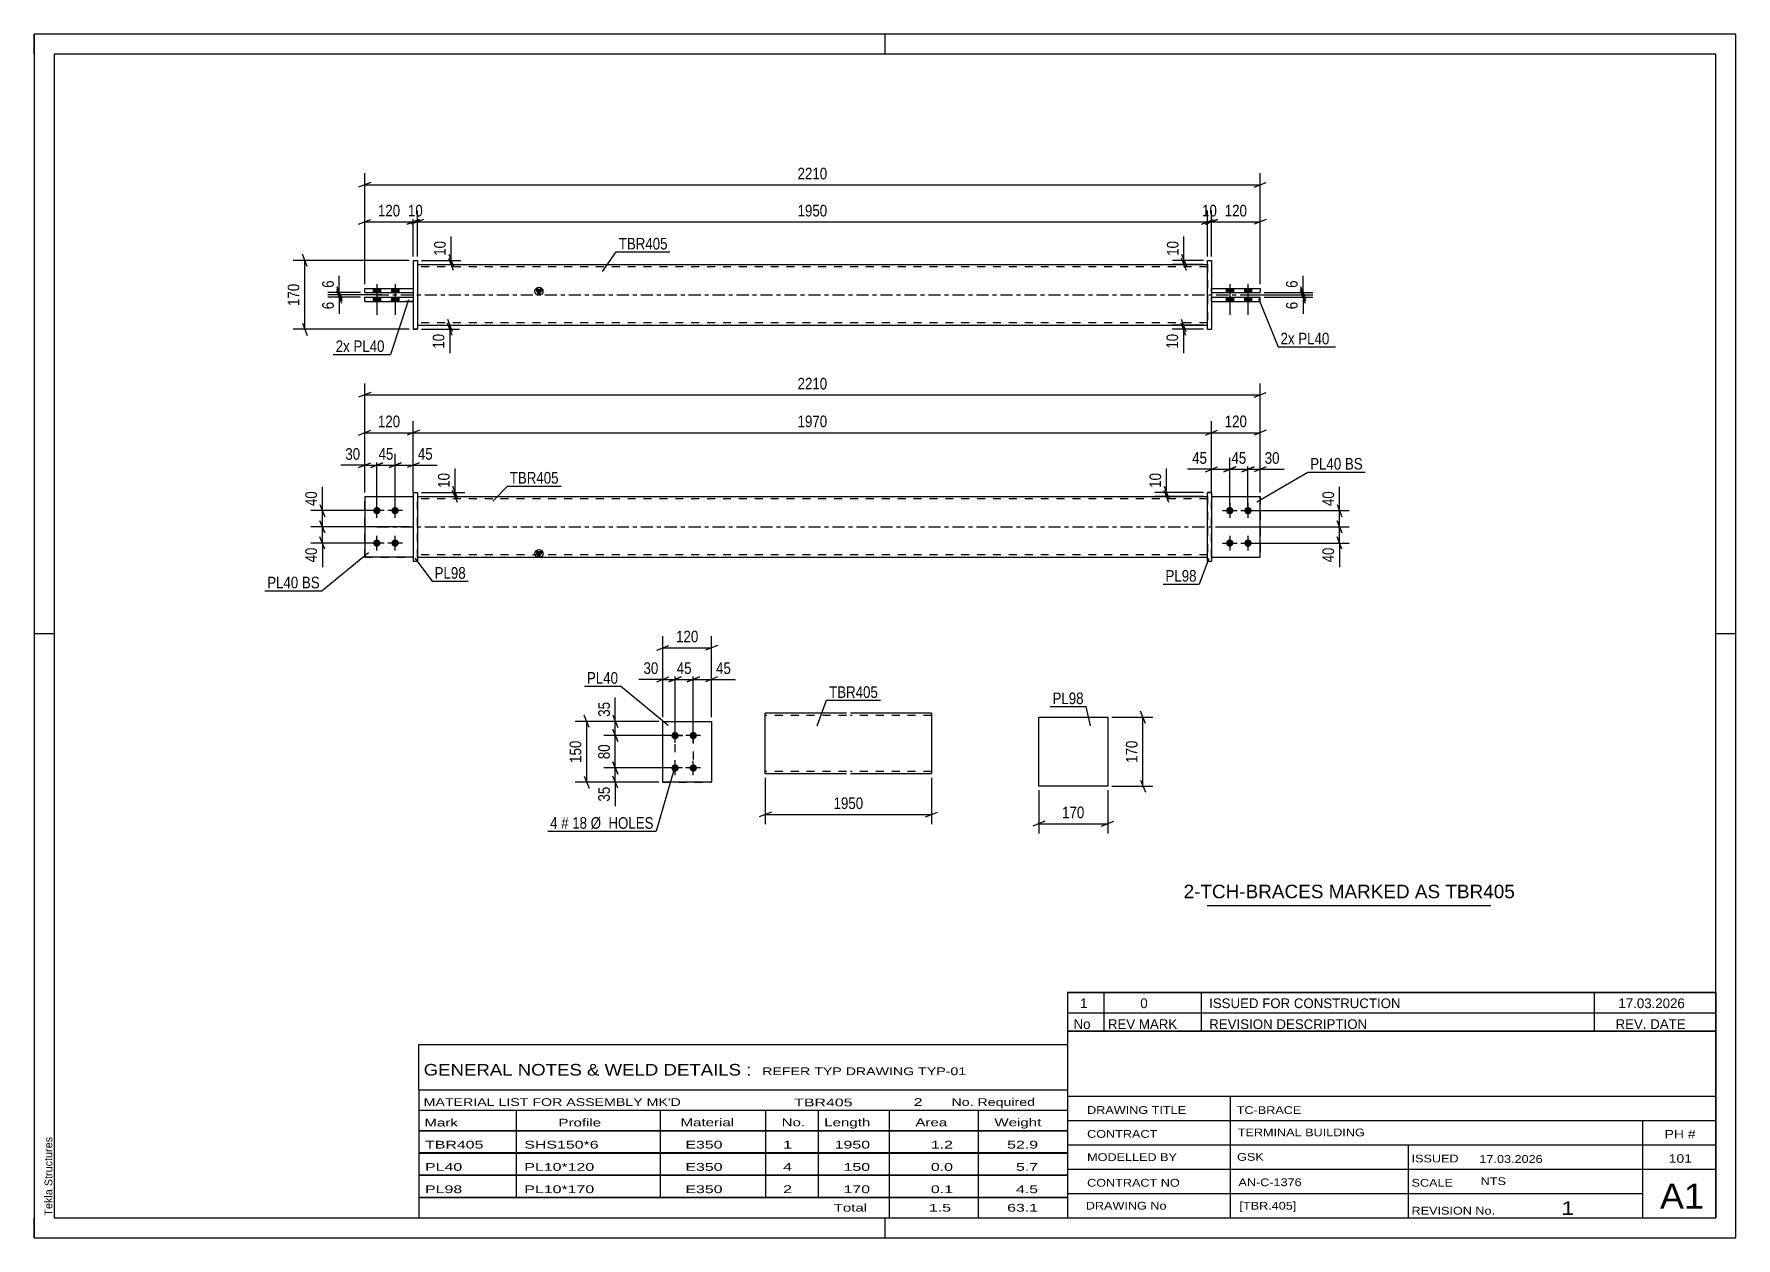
# Paper-space layout 'Layout1' of a CAD drawing. Header units: millimetres. Extents: x 0 to 420, y 0 to 297.
# The model-space entities are those that its viewports show. They can reach past a viewport. Long polylines and large blocks are cut down to what shows.
import ezdxf

# ---------------------------------------------------------------- set-up
doc = ezdxf.new("R2010")
doc.units = ezdxf.units.MM
doc.linetypes.add('DXK_LINE_DOT2', pattern=[3.9198, 1.9599, -1.9599])
doc.linetypes.add('DXK_LINE_DOT3', pattern=[5.9187, 2.979, -0.9799, 0.9799, -0.9799])
doc.layers.add('Viewport layer', color=7, linetype='Continuous', plot=False)
doc.styles.add('Arial', font='ARIAL.TTF', dxfattribs={"height": 0.2})
doc.styles.add('Arial Narrow', font='ARIALN.TTF', dxfattribs={"height": 0.2})

# ---------------------------------------------------------------- blocks, each defined once
blk = doc.blocks.new('Unknown-580607067-1163')
at = {"color": 5, "linetype": 'Continuous'}
for p, q in [((420, 297), (0, 297)), ((0, 297), (0, 0)), ((0, 292), (0, 297)), ((210, 292), (210, 297)), ((420, 0), (420, 297)), ((415, 292), (5, 292)), ((5, 292), (5, 5)), ((415, 5), (415, 292)), ((5, 149), (0, 149)), ((420, 149), (415, 149)), ((0, 0), (0, 5)), ((5, 5), (415, 5)), ((210, 0), (210, 5)), ((0, 0), (420, 0))]:
    blk.add_line(p, q, dxfattribs=at)
at = {"color": 174, "linetype": 'Continuous', "style": 'Arial'}
blk.add_text('Tekla Structures', height=1.9102, rotation=90, dxfattribs=at).set_placement((4.5, 5.5))
blk = doc.blocks.new('Part-580607067-1749 - 1733')
at = {"color": 2, "linetype": 'Continuous'}
for p, q in [((290.58, 183.93), (289.58, 183.93)), ((289.58, 166.93), (289.58, 183.93)), ((290.58, 183.93), (290.58, 166.93)), ((289.58, 166.93), (289.58, 166.93)), ((289.58, 166.93), (290.58, 166.93))]:
    blk.add_line(p, q, dxfattribs=at)
at = {"color": 7, "linetype": 'DXK_LINE_DOT2'}
for p, q in [((289.58, 183.93), (289.58, 183.93)), ((289.58, 183.93), (290.58, 183.93)), ((290.58, 183.93), (290.58, 183.93)), ((289.58, 166.93), (290.58, 166.93))]:
    blk.add_line(p, q, dxfattribs=at)
blk = doc.blocks.new('Part-580607067-1762 - 1733')
at = {"color": 2, "linetype": 'Continuous'}
for p, q in [((81.6, 182.93), (93.6, 182.93)), ((81.6, 182.93), (81.6, 167.93)), ((93.6, 167.93), (81.6, 167.93)), ((81.6, 167.93), (81.6, 167.93))]:
    blk.add_line(p, q, dxfattribs=at)
at = {"color": 7, "linetype": 'DXK_LINE_DOT2'}
for p, q in [((81.6, 182.93), (93.6, 182.93)), ((93.6, 182.93), (93.6, 182.93)), ((93.6, 182.93), (93.6, 167.93)), ((81.6, 167.93), (93.6, 167.93))]:
    blk.add_line(p, q, dxfattribs=at)
blk = doc.blocks.new('Part-580607067-1754 - 1733')
at = {"linetype": 'Continuous'}
blk.add_hatch(color=2, dxfattribs=at).paths.add_polyline_path([(124.6, 167.93), (123.8, 169.33), (125.4, 169.33)])
at = {"color": 2, "linetype": 'Continuous'}
for p, q in [((94.6, 182.93), (289.58, 182.93)), ((124.6, 167.93), (123.8, 169.33)), ((123.8, 169.33), (125.4, 169.33)), ((125.4, 169.33), (124.6, 167.93)), ((94.6, 167.93), (289.58, 167.93))]:
    blk.add_line(p, q, dxfattribs=at)
at = {"color": 7, "linetype": 'DXK_LINE_DOT2'}
for p, q in [((94.6, 167.93), (94.6, 182.93)), ((289.58, 182.33), (94.6, 182.33)), ((289.58, 182.93), (289.58, 167.93)), ((289.58, 168.53), (94.6, 168.53))]:
    blk.add_line(p, q, dxfattribs=at)
at = {"color": 7, "linetype": 'DXK_LINE_DOT3'}
blk.add_line((84.6, 175.43), (299.58, 175.43), dxfattribs=at)
at = {"color": 2, "linetype": 'Continuous'}
blk.add_circle((124.6, 168.83), 1, dxfattribs=at)
blk = doc.blocks.new('Bolt-580607067-1755 - 1733')
at = {"linetype": 'Continuous'}
for points in [[(295.08, 180.33), (295.27, 180.31), (295.45, 180.25), (295.61, 180.15), (295.75, 180.03), (295.86, 179.88), (295.94, 179.7), (295.98, 179.52), (295.98, 179.33), (295.94, 179.15), (295.86, 178.98), (295.75, 178.82), (295.61, 178.7), (295.45, 178.6), (295.27, 178.55), (295.08, 178.53), (294.89, 178.55), (294.72, 178.6), (294.55, 178.7), (294.41, 178.82), (294.3, 178.98), (294.23, 179.15), (294.19, 179.33), (294.19, 179.52), (294.23, 179.7), (294.3, 179.88), (294.41, 180.03), (294.55, 180.15), (294.72, 180.25), (294.89, 180.31)], [(299.58, 180.33), (299.77, 180.31), (299.95, 180.25), (300.11, 180.15), (300.25, 180.03), (300.36, 179.88), (300.44, 179.7), (300.48, 179.52), (300.48, 179.33), (300.44, 179.15), (300.36, 178.98), (300.25, 178.82), (300.11, 178.7), (299.95, 178.6), (299.77, 178.55), (299.58, 178.53), (299.39, 178.55), (299.22, 178.6), (299.05, 178.7), (298.91, 178.82), (298.8, 178.98), (298.73, 179.15), (298.69, 179.33), (298.69, 179.52), (298.73, 179.7), (298.8, 179.88), (298.91, 180.03), (299.05, 180.15), (299.22, 180.25), (299.39, 180.31)], [(295.08, 172.33), (295.27, 172.31), (295.45, 172.25), (295.61, 172.15), (295.75, 172.03), (295.86, 171.88), (295.94, 171.7), (295.98, 171.52), (295.98, 171.33), (295.94, 171.15), (295.86, 170.98), (295.75, 170.82), (295.61, 170.7), (295.45, 170.6), (295.27, 170.55), (295.08, 170.53), (294.89, 170.55), (294.72, 170.6), (294.55, 170.7), (294.41, 170.82), (294.3, 170.98), (294.23, 171.15), (294.19, 171.33), (294.19, 171.52), (294.23, 171.7), (294.3, 171.88), (294.41, 172.03), (294.55, 172.15), (294.72, 172.25), (294.89, 172.31)], [(299.58, 172.33), (299.77, 172.31), (299.95, 172.25), (300.11, 172.15), (300.25, 172.03), (300.36, 171.88), (300.44, 171.7), (300.48, 171.52), (300.48, 171.33), (300.44, 171.15), (300.36, 170.98), (300.25, 170.82), (300.11, 170.7), (299.95, 170.6), (299.77, 170.55), (299.58, 170.53), (299.39, 170.55), (299.22, 170.6), (299.05, 170.7), (298.91, 170.82), (298.8, 170.98), (298.73, 171.15), (298.69, 171.33), (298.69, 171.52), (298.73, 171.7), (298.8, 171.88), (298.91, 172.03), (299.05, 172.15), (299.22, 172.25), (299.39, 172.31)]]:
    blk.add_hatch(color=1, dxfattribs=at).paths.add_polyline_path(points)
at = {"color": 1, "linetype": 'Continuous'}
for p, q in [((295.08, 181.23), (295.08, 177.63)), ((299.58, 181.23), (299.58, 177.63)), ((293.28, 179.43), (296.88, 179.43)), ((297.78, 179.43), (301.38, 179.43)), ((295.08, 173.23), (295.08, 169.63)), ((299.58, 173.23), (299.58, 169.63)), ((293.28, 171.43), (296.88, 171.43)), ((297.78, 171.43), (301.38, 171.43))]:
    blk.add_line(p, q, dxfattribs=at)
blk = doc.blocks.new('Bolt-580607067-1756 - 1733')
at = {"linetype": 'Continuous'}
for points in [[(84.6, 180.33), (84.78, 180.31), (84.96, 180.25), (85.13, 180.15), (85.27, 180.03), (85.38, 179.88), (85.45, 179.7), (85.49, 179.52), (85.49, 179.33), (85.45, 179.15), (85.38, 178.98), (85.27, 178.82), (85.13, 178.7), (84.96, 178.6), (84.78, 178.55), (84.6, 178.53), (84.41, 178.55), (84.23, 178.6), (84.07, 178.7), (83.93, 178.82), (83.82, 178.98), (83.74, 179.15), (83.7, 179.33), (83.7, 179.52), (83.74, 179.7), (83.82, 179.88), (83.93, 180.03), (84.07, 180.15), (84.23, 180.25), (84.41, 180.31)], [(89.1, 180.33), (89.28, 180.31), (89.46, 180.25), (89.63, 180.15), (89.77, 180.03), (89.88, 179.88), (89.95, 179.7), (89.99, 179.52), (89.99, 179.33), (89.95, 179.15), (89.88, 178.98), (89.77, 178.82), (89.63, 178.7), (89.46, 178.6), (89.28, 178.55), (89.1, 178.53), (88.91, 178.55), (88.73, 178.6), (88.57, 178.7), (88.43, 178.82), (88.32, 178.98), (88.24, 179.15), (88.2, 179.33), (88.2, 179.52), (88.24, 179.7), (88.32, 179.88), (88.43, 180.03), (88.57, 180.15), (88.73, 180.25), (88.91, 180.31)], [(84.6, 172.33), (84.78, 172.31), (84.96, 172.25), (85.13, 172.15), (85.27, 172.03), (85.38, 171.88), (85.45, 171.7), (85.49, 171.52), (85.49, 171.33), (85.45, 171.15), (85.38, 170.98), (85.27, 170.82), (85.13, 170.7), (84.96, 170.6), (84.78, 170.55), (84.6, 170.53), (84.41, 170.55), (84.23, 170.6), (84.07, 170.7), (83.93, 170.82), (83.82, 170.98), (83.74, 171.15), (83.7, 171.33), (83.7, 171.52), (83.74, 171.7), (83.82, 171.88), (83.93, 172.03), (84.07, 172.15), (84.23, 172.25), (84.41, 172.31)], [(89.1, 172.33), (89.28, 172.31), (89.46, 172.25), (89.63, 172.15), (89.77, 172.03), (89.88, 171.88), (89.95, 171.7), (89.99, 171.52), (89.99, 171.33), (89.95, 171.15), (89.88, 170.98), (89.77, 170.82), (89.63, 170.7), (89.46, 170.6), (89.28, 170.55), (89.1, 170.53), (88.91, 170.55), (88.73, 170.6), (88.57, 170.7), (88.43, 170.82), (88.32, 170.98), (88.24, 171.15), (88.2, 171.33), (88.2, 171.52), (88.24, 171.7), (88.32, 171.88), (88.43, 172.03), (88.57, 172.15), (88.73, 172.25), (88.91, 172.31)]]:
    blk.add_hatch(color=1, dxfattribs=at).paths.add_polyline_path(points)
at = {"color": 1, "linetype": 'Continuous'}
for p, q in [((84.6, 177.63), (84.6, 181.23)), ((89.1, 177.63), (89.1, 181.23)), ((86.4, 179.43), (82.8, 179.43)), ((90.9, 179.43), (87.3, 179.43)), ((84.6, 169.63), (84.6, 173.23)), ((89.1, 169.63), (89.1, 173.23)), ((86.4, 171.43), (82.8, 171.43)), ((90.9, 171.43), (87.3, 171.43))]:
    blk.add_line(p, q, dxfattribs=at)
blk = doc.blocks.new('Part-580607067-1767 - 1733')
at = {"color": 7, "linetype": 'DXK_LINE_DOT2'}
for p, q in [((81.6, 182.93), (93.6, 182.93)), ((81.6, 182.93), (93.6, 182.93)), ((81.6, 167.93), (81.6, 182.93)), ((93.6, 182.93), (93.6, 182.93)), ((93.6, 182.93), (93.6, 167.93)), ((81.6, 167.93), (93.6, 167.93)), ((93.6, 167.93), (81.6, 167.93)), ((81.6, 167.93), (81.6, 167.93))]:
    blk.add_line(p, q, dxfattribs=at)
blk = doc.blocks.new('Part-580607067-1772 - 1733')
at = {"color": 2, "linetype": 'Continuous'}
for p, q in [((93.6, 183.93), (94.6, 183.93)), ((93.6, 183.93), (93.6, 166.93)), ((94.6, 183.93), (94.6, 183.93)), ((94.6, 183.93), (94.6, 166.93)), ((93.6, 166.93), (94.6, 166.93))]:
    blk.add_line(p, q, dxfattribs=at)
at = {"color": 7, "linetype": 'DXK_LINE_DOT2'}
for p, q in [((93.6, 183.93), (94.6, 183.93)), ((93.6, 166.93), (94.6, 166.93))]:
    blk.add_line(p, q, dxfattribs=at)
blk = doc.blocks.new('Part-580607067-1777 - 1733')
at = {"color": 2, "linetype": 'Continuous'}
for p, q in [((290.58, 182.93), (302.58, 182.93)), ((302.58, 182.93), (302.58, 182.93)), ((302.58, 167.93), (302.58, 182.93)), ((290.58, 167.93), (302.58, 167.93))]:
    blk.add_line(p, q, dxfattribs=at)
at = {"color": 7, "linetype": 'DXK_LINE_DOT2'}
for p, q in [((290.58, 182.93), (302.58, 182.93)), ((290.58, 167.93), (290.58, 182.93)), ((302.58, 182.93), (302.58, 182.93)), ((290.58, 167.93), (290.58, 167.93)), ((290.58, 167.93), (302.58, 167.93))]:
    blk.add_line(p, q, dxfattribs=at)
blk = doc.blocks.new('Part-580607067-1782 - 1733')
at = {"color": 7, "linetype": 'DXK_LINE_DOT2'}
for p, q in [((290.58, 182.93), (302.58, 182.93)), ((290.58, 167.93), (290.58, 182.93)), ((290.58, 182.93), (302.58, 182.93)), ((302.58, 182.93), (302.58, 182.93)), ((302.58, 182.93), (302.58, 167.93)), ((290.58, 167.93), (290.58, 167.93)), ((290.58, 167.93), (302.58, 167.93)), ((290.58, 167.93), (302.58, 167.93))]:
    blk.add_line(p, q, dxfattribs=at)
blk = doc.blocks.new('Part-580607067-1447 - 1390')
at = {"color": 2, "linetype": 'Continuous'}
for p, q in [((93.6, 241.16), (94.6, 241.16)), ((93.6, 241.16), (93.6, 224.16)), ((94.6, 241.16), (94.6, 241.16)), ((94.6, 241.16), (94.6, 224.16)), ((94.6, 224.16), (93.6, 224.16)), ((93.6, 224.16), (93.6, 224.16))]:
    blk.add_line(p, q, dxfattribs=at)
at = {"color": 7, "linetype": 'DXK_LINE_DOT2'}
for p, q in [((93.6, 241.16), (94.6, 241.16)), ((94.6, 241.16), (94.6, 241.16)), ((93.6, 224.16), (94.6, 224.16))]:
    blk.add_line(p, q, dxfattribs=at)
blk = doc.blocks.new('Bolt-580607067-1399 - 1390')
at = {"linetype": 'Continuous'}
for points in [[(295.98, 234.26), (294.18, 234.26), (294.18, 233.26), (295.98, 233.26)], [(295.98, 234.26), (294.18, 234.26), (294.18, 233.26), (295.98, 233.26)], [(295.98, 232.06), (294.18, 232.06), (294.18, 231.06), (295.98, 231.06)], [(295.98, 232.06), (294.18, 232.06), (294.18, 231.06), (295.98, 231.06)], [(300.48, 234.26), (298.68, 234.26), (298.68, 233.26), (300.48, 233.26)], [(300.48, 234.26), (298.68, 234.26), (298.68, 233.26), (300.48, 233.26)], [(300.48, 232.06), (298.68, 232.06), (298.68, 231.06), (300.48, 231.06)], [(300.48, 232.06), (298.68, 232.06), (298.68, 231.06), (300.48, 231.06)]]:
    blk.add_hatch(color=1, dxfattribs=at).paths.add_polyline_path(points)
at = {"color": 1, "linetype": 'Continuous'}
for p, q in [((295.08, 235.26), (295.08, 227.76)), ((295.08, 235.26), (295.08, 227.76)), ((299.58, 235.26), (299.58, 227.76)), ((299.58, 235.26), (299.58, 227.76)), ((294.18, 234.26), (294.18, 233.26)), ((294.18, 234.26), (294.18, 233.26)), ((294.18, 232.06), (294.18, 231.06)), ((294.18, 232.06), (294.18, 231.06)), ((295.98, 234.26), (295.98, 233.26)), ((295.98, 234.26), (295.98, 233.26)), ((295.98, 232.06), (295.98, 231.06)), ((295.98, 232.06), (295.98, 231.06)), ((298.68, 234.26), (298.68, 233.26)), ((298.68, 234.26), (298.68, 233.26)), ((298.68, 232.06), (298.68, 231.06)), ((298.68, 232.06), (298.68, 231.06)), ((300.48, 234.26), (300.48, 233.26)), ((300.48, 234.26), (300.48, 233.26)), ((300.48, 232.06), (300.48, 231.06)), ((300.48, 232.06), (300.48, 231.06))]:
    blk.add_line(p, q, dxfattribs=at)
blk = doc.blocks.new('Part-580607067-1446 - 1390')
at = {"color": 2, "linetype": 'Continuous'}
for p, q in [((81.6, 234.26), (93.6, 234.26)), ((81.6, 233.26), (81.6, 234.26)), ((81.6, 233.26), (93.6, 233.26)), ((81.6, 233.26), (81.6, 233.26))]:
    blk.add_line(p, q, dxfattribs=at)
at = {"color": 7, "linetype": 'DXK_LINE_DOT2'}
for p, q in [((81.6, 234.26), (93.6, 234.26)), ((81.6, 234.26), (81.6, 234.26)), ((81.6, 233.26), (93.6, 233.26)), ((93.6, 234.26), (93.6, 233.26))]:
    blk.add_line(p, q, dxfattribs=at)
blk = doc.blocks.new('Bolt-580607067-1398 - 1390')
at = {"linetype": 'Continuous'}
for points in [[(83.7, 233.26), (85.5, 233.26), (85.5, 234.26), (83.7, 234.26)], [(83.7, 233.26), (85.5, 233.26), (85.5, 234.26), (83.7, 234.26)], [(83.7, 231.06), (85.5, 231.06), (85.5, 232.06), (83.7, 232.06)], [(83.7, 231.06), (85.5, 231.06), (85.5, 232.06), (83.7, 232.06)], [(88.2, 233.26), (90, 233.26), (90, 234.26), (88.2, 234.26)], [(88.2, 233.26), (90, 233.26), (90, 234.26), (88.2, 234.26)], [(88.2, 231.06), (90, 231.06), (90, 232.06), (88.2, 232.06)], [(88.2, 231.06), (90, 231.06), (90, 232.06), (88.2, 232.06)]]:
    blk.add_hatch(color=1, dxfattribs=at).paths.add_polyline_path(points)
at = {"color": 1, "linetype": 'Continuous'}
for p, q in [((84.6, 235.26), (84.6, 227.76)), ((84.6, 235.26), (84.6, 227.76)), ((89.1, 235.26), (89.1, 227.76)), ((89.1, 235.26), (89.1, 227.76)), ((83.7, 234.26), (83.7, 233.26)), ((83.7, 234.26), (83.7, 233.26)), ((83.7, 232.06), (83.7, 231.06)), ((83.7, 232.06), (83.7, 231.06)), ((85.5, 234.26), (85.5, 233.26)), ((85.5, 234.26), (85.5, 233.26)), ((85.5, 232.06), (85.5, 231.06)), ((85.5, 232.06), (85.5, 231.06)), ((88.2, 234.26), (88.2, 233.26)), ((88.2, 234.26), (88.2, 233.26)), ((88.2, 232.06), (88.2, 231.06)), ((88.2, 232.06), (88.2, 231.06)), ((90, 234.26), (90, 233.26)), ((90, 234.26), (90, 233.26)), ((90, 232.06), (90, 231.06)), ((90, 232.06), (90, 231.06))]:
    blk.add_line(p, q, dxfattribs=at)
blk = doc.blocks.new('Part-580607067-1441 - 1390')
at = {"color": 2, "linetype": 'Continuous'}
for p, q in [((81.6, 232.06), (93.6, 232.06)), ((81.6, 231.06), (81.6, 232.06)), ((81.6, 231.06), (93.6, 231.06)), ((81.6, 231.06), (81.6, 231.06))]:
    blk.add_line(p, q, dxfattribs=at)
at = {"color": 7, "linetype": 'DXK_LINE_DOT2'}
for p, q in [((81.6, 232.06), (93.6, 232.06)), ((93.6, 231.06), (81.6, 231.06)), ((93.6, 232.06), (93.6, 231.06))]:
    blk.add_line(p, q, dxfattribs=at)
blk = doc.blocks.new('Part-580607067-1425 - 1390')
at = {"linetype": 'Continuous'}
blk.add_hatch(color=2, dxfattribs=at).paths.add_polyline_path([(124.6, 232.66), (123.8, 234.06), (125.4, 234.06)])
at = {"color": 2, "linetype": 'Continuous'}
for p, q in [((94.6, 240.16), (289.58, 240.16)), ((124.6, 232.66), (123.8, 234.06)), ((123.8, 234.06), (125.4, 234.06)), ((125.4, 234.06), (124.6, 232.66)), ((94.6, 225.16), (289.58, 225.16))]:
    blk.add_line(p, q, dxfattribs=at)
at = {"color": 7, "linetype": 'DXK_LINE_DOT2'}
for p, q in [((94.6, 240.16), (94.6, 225.16)), ((289.58, 239.56), (94.6, 239.56)), ((289.58, 240.16), (289.58, 225.16)), ((289.58, 225.76), (94.6, 225.76))]:
    blk.add_line(p, q, dxfattribs=at)
at = {"color": 7, "linetype": 'DXK_LINE_DOT3'}
blk.add_line((84.6, 232.66), (299.58, 232.66), dxfattribs=at)
at = {"color": 2, "linetype": 'Continuous'}
blk.add_circle((124.6, 233.56), 1, dxfattribs=at)
blk = doc.blocks.new('Part-580607067-1426 - 1390')
at = {"color": 2, "linetype": 'Continuous'}
for p, q in [((289.58, 241.16), (289.58, 241.16)), ((289.58, 224.16), (289.58, 241.16)), ((289.58, 241.16), (290.58, 241.16)), ((290.58, 241.16), (290.58, 241.16)), ((290.58, 241.16), (290.58, 224.16)), ((289.58, 224.16), (290.58, 224.16)), ((289.58, 224.16), (289.58, 224.16)), ((290.58, 224.16), (290.58, 224.16))]:
    blk.add_line(p, q, dxfattribs=at)
at = {"color": 7, "linetype": 'DXK_LINE_DOT2'}
for p, q in [((289.58, 241.16), (289.58, 241.16)), ((289.58, 241.16), (290.58, 241.16)), ((289.58, 224.16), (290.58, 224.16))]:
    blk.add_line(p, q, dxfattribs=at)
blk = doc.blocks.new('Part-580607067-1452 - 1390')
at = {"color": 2, "linetype": 'Continuous'}
for p, q in [((290.58, 232.06), (302.58, 232.06)), ((290.58, 231.06), (302.58, 231.06)), ((302.58, 231.06), (302.58, 232.06))]:
    blk.add_line(p, q, dxfattribs=at)
at = {"color": 7, "linetype": 'DXK_LINE_DOT2'}
for p, q in [((290.58, 231.06), (290.58, 232.06)), ((290.58, 232.06), (302.58, 232.06)), ((290.58, 231.06), (302.58, 231.06))]:
    blk.add_line(p, q, dxfattribs=at)
blk = doc.blocks.new('Part-580607067-1457 - 1390')
at = {"color": 2, "linetype": 'Continuous'}
for p, q in [((290.58, 234.26), (302.58, 234.26)), ((290.58, 233.26), (302.58, 233.26)), ((302.58, 234.26), (302.58, 233.26))]:
    blk.add_line(p, q, dxfattribs=at)
at = {"color": 7, "linetype": 'DXK_LINE_DOT2'}
for p, q in [((290.58, 233.26), (290.58, 234.26)), ((290.58, 234.26), (302.58, 234.26)), ((290.58, 233.26), (302.58, 233.26)), ((302.58, 234.26), (302.58, 234.26))]:
    blk.add_line(p, q, dxfattribs=at)
blk = doc.blocks.new('Part-580607067-2111 - 2104')
at = {"color": 2, "linetype": 'Continuous'}
for p, q in [((155.19, 127.44), (167.19, 127.44)), ((155.19, 112.44), (155.19, 127.44)), ((167.19, 127.44), (167.19, 127.44)), ((167.19, 127.44), (167.19, 112.44)), ((167.19, 112.44), (155.19, 112.44)), ((155.19, 112.44), (155.19, 112.44))]:
    blk.add_line(p, q, dxfattribs=at)
at = {"color": 7, "linetype": 'DXK_LINE_DOT2'}
for p, q in [((155.19, 127.44), (167.19, 127.44)), ((155.19, 112.44), (167.19, 112.44)), ((155.19, 112.44), (155.19, 112.44))]:
    blk.add_line(p, q, dxfattribs=at)
blk = doc.blocks.new('Bolt-580607067-2144 - 2104')
at = {"linetype": 'Continuous'}
for points in [[(158.19, 123.04), (158, 123.06), (157.82, 123.12), (157.66, 123.21), (157.52, 123.34), (157.41, 123.49), (157.33, 123.66), (157.29, 123.85), (157.29, 124.04), (157.33, 124.22), (157.41, 124.39), (157.52, 124.54), (157.66, 124.67), (157.82, 124.76), (158, 124.82), (158.19, 124.84), (158.38, 124.82), (158.55, 124.76), (158.72, 124.67), (158.86, 124.54), (158.97, 124.39), (159.04, 124.22), (159.08, 124.04), (159.08, 123.85), (159.04, 123.66), (158.97, 123.49), (158.86, 123.34), (158.72, 123.21), (158.55, 123.12), (158.38, 123.06)], [(162.69, 123.04), (162.5, 123.06), (162.32, 123.12), (162.16, 123.21), (162.02, 123.34), (161.91, 123.49), (161.83, 123.66), (161.79, 123.85), (161.79, 124.04), (161.83, 124.22), (161.91, 124.39), (162.02, 124.54), (162.16, 124.67), (162.32, 124.76), (162.5, 124.82), (162.69, 124.84), (162.88, 124.82), (163.05, 124.76), (163.22, 124.67), (163.36, 124.54), (163.47, 124.39), (163.54, 124.22), (163.58, 124.04), (163.58, 123.85), (163.54, 123.66), (163.47, 123.49), (163.36, 123.34), (163.22, 123.21), (163.05, 123.12), (162.88, 123.06)], [(158.19, 115.04), (158, 115.06), (157.82, 115.12), (157.66, 115.21), (157.52, 115.34), (157.41, 115.49), (157.33, 115.66), (157.29, 115.85), (157.29, 116.04), (157.33, 116.22), (157.41, 116.39), (157.52, 116.54), (157.66, 116.67), (157.82, 116.76), (158, 116.82), (158.19, 116.84), (158.38, 116.82), (158.55, 116.76), (158.72, 116.67), (158.86, 116.54), (158.97, 116.39), (159.04, 116.22), (159.08, 116.04), (159.08, 115.85), (159.04, 115.66), (158.97, 115.49), (158.86, 115.34), (158.72, 115.21), (158.55, 115.12), (158.38, 115.06)], [(162.69, 115.04), (162.5, 115.06), (162.32, 115.12), (162.16, 115.21), (162.02, 115.34), (161.91, 115.49), (161.83, 115.66), (161.79, 115.85), (161.79, 116.04), (161.83, 116.22), (161.91, 116.39), (162.02, 116.54), (162.16, 116.67), (162.32, 116.76), (162.5, 116.82), (162.69, 116.84), (162.88, 116.82), (163.05, 116.76), (163.22, 116.67), (163.36, 116.54), (163.47, 116.39), (163.54, 116.22), (163.58, 116.04), (163.58, 115.85), (163.54, 115.66), (163.47, 115.49), (163.36, 115.34), (163.22, 115.21), (163.05, 115.12), (162.88, 115.06)]]:
    blk.add_hatch(color=1, dxfattribs=at).paths.add_polyline_path(points)
at = {"color": 1, "linetype": 'Continuous'}
for p, q in [((159.99, 123.94), (156.39, 123.94)), ((158.19, 122.14), (158.19, 125.74)), ((164.49, 123.94), (160.89, 123.94)), ((162.69, 122.14), (162.69, 125.74)), ((158.19, 114.14), (158.19, 117.74)), ((162.69, 114.14), (162.69, 117.74)), ((159.99, 115.94), (156.39, 115.94)), ((164.49, 115.94), (160.89, 115.94))]:
    blk.add_line(p, q, dxfattribs=at)
blk = doc.blocks.new('Part-580607067-2274 - 2268')
at = {"color": 2, "linetype": 'Continuous'}
for p, q in [((247.96, 111.44), (247.95, 128.44)), ((247.95, 128.44), (264.95, 128.44)), ((264.95, 128.44), (264.96, 111.44)), ((264.96, 111.44), (247.96, 111.44))]:
    blk.add_line(p, q, dxfattribs=at)
blk = doc.blocks.new('Part-580607067-2299 - 2293')
at = {"color": 2, "linetype": 'Continuous'}
for p, q in [((200.46, 129.47), (180.46, 129.47)), ((180.46, 114.56), (180.46, 129.47)), ((221.46, 129.47), (201.46, 129.47)), ((221.46, 129.47), (221.46, 114.47)), ((180.46, 114.47), (180.46, 114.56)), ((200.46, 114.47), (180.46, 114.47)), ((221.46, 114.47), (201.46, 114.47))]:
    blk.add_line(p, q, dxfattribs=at)
at = {"color": 7, "linetype": 'DXK_LINE_DOT2'}
for p, q in [((200.46, 128.87), (180.46, 128.87)), ((221.46, 128.87), (201.46, 128.87)), ((180.46, 115.07), (180.46, 115.11)), ((200.46, 115.07), (180.46, 115.07)), ((221.46, 115.07), (201.46, 115.07)), ((221.46, 115.07), (221.46, 115.11))]:
    blk.add_line(p, q, dxfattribs=at)
blk = doc.blocks.new('Rectangle-580607067-2254 - 2104')
at = {"color": 1, "linetype": 'DXK_LINE_DOT2'}
blk.add_lwpolyline([(158.19, 123.94), (162.69, 123.94), (162.69, 115.94), (158.19, 115.94), (158.19, 123.94)], close=True, dxfattribs=at)
blk = doc.blocks.new('StraightDimension-580607067-1994 - 1733')
at = {"color": 7, "linetype": 'Continuous'}
for p, q in [((298.08, 189.04), (301.08, 190.24)), ((299.58, 180.43), (299.58, 192.49)), ((299.58, 189.64), (302.58, 189.64)), ((304.08, 190.24), (301.08, 189.04)), ((302.58, 183.93), (302.58, 192.49))]:
    blk.add_line(p, q, dxfattribs=at)
at = {"color": 0}
blk.add_wipeout([(307.96, 190.39), (307.96, 194.59), (303.11, 194.59), (303.11, 190.39)], dxfattribs=at)
at = {"color": 7, "linetype": 'Continuous'}
blk.add_line((302.58, 189.64), (308.49, 189.64), dxfattribs=at)
blk.add_line((302.58, 189.64), (308.49, 189.64), dxfattribs=at)
at = {"color": 3, "style": 'Arial Narrow'}
blk.add_text('30', height=2.863, dxfattribs=at).set_placement((303.71, 190.99))
blk = doc.blocks.new('StraightDimension-580607067-1802 - 1733')
at = {"color": 7, "linetype": 'Continuous'}
for p, q in [((81.6, 183.93), (81.6, 193.48)), ((84.6, 180.43), (84.6, 193.48)), ((80.1, 190.03), (83.1, 191.23)), ((81.6, 190.63), (84.6, 190.63)), ((86.1, 191.23), (83.1, 190.03))]:
    blk.add_line(p, q, dxfattribs=at)
at = {"color": 0}
blk.add_wipeout([(81.07, 191.38), (81.07, 195.58), (76.22, 195.58), (76.22, 191.38)], dxfattribs=at)
at = {"color": 7, "linetype": 'Continuous'}
blk.add_line((81.6, 190.63), (75.69, 190.63), dxfattribs=at)
blk.add_line((81.6, 190.63), (75.69, 190.63), dxfattribs=at)
at = {"color": 3, "style": 'Arial Narrow'}
blk.add_text('30', height=2.863, dxfattribs=at).set_placement((76.82, 191.98))
blk = doc.blocks.new('StraightDimension-580607067-1819 - 1733')
at = {"color": 7, "linetype": 'Continuous'}
for p, q in [((84.6, 180.43), (84.6, 193.48)), ((89.1, 180.43), (89.1, 193.48)), ((83.1, 190.03), (86.1, 191.23)), ((84.6, 190.63), (89.1, 190.63)), ((90.6, 191.23), (87.6, 190.03))]:
    blk.add_line(p, q, dxfattribs=at)
at = {"color": 0}
blk.add_wipeout([(89.28, 191.38), (89.28, 195.58), (84.42, 195.58), (84.42, 191.38)], dxfattribs=at)
at = {"color": 3, "style": 'Arial Narrow'}
blk.add_text('45', height=2.863, dxfattribs=at).set_placement((85.02, 191.98))
blk = doc.blocks.new('StraightDimension-580607067-1981 - 1733')
at = {"color": 7, "linetype": 'Continuous'}
for p, q in [((293.58, 189.04), (296.58, 190.24)), ((295.08, 180.43), (295.08, 192.49)), ((295.08, 189.64), (299.58, 189.64)), ((301.08, 190.24), (298.08, 189.04)), ((299.58, 180.43), (299.58, 192.49))]:
    blk.add_line(p, q, dxfattribs=at)
at = {"color": 0}
blk.add_wipeout([(299.76, 190.39), (299.76, 194.59), (294.9, 194.59), (294.9, 190.39)], dxfattribs=at)
at = {"color": 3, "style": 'Arial Narrow'}
blk.add_text('45', height=2.863, dxfattribs=at).set_placement((295.5, 190.99))
blk = doc.blocks.new('StraightDimension-580607067-1784 - 1733')
at = {"color": 7, "linetype": 'Continuous'}
for p, q in [((278.88, 185.43), (280.08, 182.43)), ((288.58, 183.93), (276.63, 183.93)), ((288.58, 182.93), (276.63, 182.93)), ((280.08, 181.43), (278.88, 184.43)), ((279.48, 182.93), (279.48, 183.93))]:
    blk.add_line(p, q, dxfattribs=at)
at = {"color": 0}
blk.add_wipeout([(278.73, 189.31), (274.53, 189.31), (274.53, 184.45), (278.73, 184.45)], dxfattribs=at)
at = {"color": 7, "linetype": 'Continuous'}
blk.add_line((279.48, 183.93), (279.48, 189.83), dxfattribs=at)
blk.add_line((279.48, 183.93), (279.48, 189.83), dxfattribs=at)
at = {"color": 3, "style": 'Arial Narrow'}
blk.add_text('10', height=2.863, rotation=90.0002, dxfattribs=at).set_placement((278.13, 185.05))
blk = doc.blocks.new('StraightDimension-580607067-1793 - 1733')
at = {"color": 7, "linetype": 'Continuous'}
for p, q in [((103.3, 185.43), (104.5, 182.43)), ((95.6, 183.93), (106.3, 183.93)), ((95.6, 182.93), (106.3, 182.93)), ((104.5, 181.43), (103.3, 184.43)), ((103.9, 182.93), (103.9, 183.93))]:
    blk.add_line(p, q, dxfattribs=at)
at = {"color": 0}
blk.add_wipeout([(103.15, 189.31), (98.95, 189.31), (98.95, 184.45), (103.15, 184.45)], dxfattribs=at)
at = {"color": 7, "linetype": 'Continuous'}
blk.add_line((103.9, 183.93), (103.9, 189.83), dxfattribs=at)
blk.add_line((103.9, 183.93), (103.9, 189.83), dxfattribs=at)
at = {"color": 3, "style": 'Arial Narrow'}
blk.add_text('10', height=2.863, rotation=90.0002, dxfattribs=at).set_placement((102.55, 185.05))
blk = doc.blocks.new('StraightDimension-580607067-1832 - 1733')
at = {"color": 7, "linetype": 'Continuous'}
for p, q in [((89.1, 180.43), (89.1, 193.48)), ((93.6, 183.93), (93.6, 193.48)), ((87.6, 190.03), (90.6, 191.23)), ((89.1, 190.63), (93.6, 190.63)), ((95.1, 191.23), (92.1, 190.03))]:
    blk.add_line(p, q, dxfattribs=at)
at = {"color": 0}
blk.add_wipeout([(98.98, 191.38), (98.98, 195.58), (94.12, 195.58), (94.12, 191.38)], dxfattribs=at)
at = {"color": 7, "linetype": 'Continuous'}
blk.add_line((93.6, 190.63), (99.5, 190.63), dxfattribs=at)
blk.add_line((93.6, 190.63), (99.5, 190.63), dxfattribs=at)
at = {"color": 3, "style": 'Arial Narrow'}
blk.add_text('45', height=2.863, dxfattribs=at).set_placement((94.72, 191.98))
blk = doc.blocks.new('StraightDimension-580607067-1849 - 1733')
at = {"color": 7, "linetype": 'Continuous'}
for p, q in [((70.56, 176.93), (71.76, 173.93)), ((92.6, 175.43), (68.31, 175.43)), ((71.76, 169.93), (70.56, 172.93)), ((71.16, 171.43), (71.16, 175.43)), ((83.6, 171.43), (68.31, 171.43))]:
    blk.add_line(p, q, dxfattribs=at)
at = {"color": 0}
blk.add_wipeout([(70.41, 170.9), (66.21, 170.9), (66.21, 166.05), (70.41, 166.05)], dxfattribs=at)
at = {"color": 7, "linetype": 'Continuous'}
blk.add_line((71.16, 171.43), (71.16, 165.52), dxfattribs=at)
blk.add_line((71.16, 171.43), (71.16, 165.52), dxfattribs=at)
at = {"color": 3, "style": 'Arial Narrow'}
blk.add_text('40', height=2.863, rotation=90.0002, dxfattribs=at).set_placement((69.81, 166.65))
blk = doc.blocks.new('StraightDimension-580607067-1858 - 1733')
at = {"color": 7, "linetype": 'Continuous'}
for p, q in [((70.56, 180.93), (71.76, 177.93)), ((83.6, 179.43), (68.31, 179.43)), ((71.76, 173.93), (70.56, 176.93)), ((71.16, 175.43), (71.16, 179.43)), ((92.6, 175.43), (68.31, 175.43))]:
    blk.add_line(p, q, dxfattribs=at)
at = {"color": 0}
blk.add_wipeout([(70.41, 184.81), (66.21, 184.81), (66.21, 179.95), (70.41, 179.95)], dxfattribs=at)
at = {"color": 7, "linetype": 'Continuous'}
blk.add_line((71.16, 179.43), (71.16, 185.33), dxfattribs=at)
blk.add_line((71.16, 179.43), (71.16, 185.33), dxfattribs=at)
at = {"color": 3, "style": 'Arial Narrow'}
blk.add_text('40', height=2.863, rotation=90.0002, dxfattribs=at).set_placement((69.81, 180.55))
blk = doc.blocks.new('StraightDimension-580607067-1868 - 1733')
at = {"color": 7, "linetype": 'Continuous'}
for p, q in [((80.1, 198.06), (83.1, 199.26)), ((81.6, 183.93), (81.6, 201.51)), ((81.6, 198.66), (93.6, 198.66)), ((95.1, 199.26), (92.1, 198.06)), ((93.6, 183.93), (93.6, 201.51))]:
    blk.add_line(p, q, dxfattribs=at)
at = {"color": 0}
blk.add_wipeout([(90.94, 199.41), (90.94, 203.61), (84.26, 203.61), (84.26, 199.41)], dxfattribs=at)
at = {"color": 3, "style": 'Arial Narrow'}
blk.add_text('120', height=2.863, dxfattribs=at).set_placement((84.86, 200.01))
blk = doc.blocks.new('StraightDimension-580607067-1887 - 1733')
at = {"color": 7, "linetype": 'Continuous'}
for p, q in [((95.1, 199.26), (92.1, 198.06)), ((93.6, 183.93), (93.6, 201.51)), ((93.6, 198.66), (290.58, 198.66)), ((289.08, 198.06), (292.08, 199.26)), ((290.58, 183.93), (290.58, 201.51))]:
    blk.add_line(p, q, dxfattribs=at)
at = {"color": 0}
blk.add_wipeout([(196.35, 199.41), (196.35, 203.61), (187.83, 203.61), (187.83, 199.41)], dxfattribs=at)
at = {"color": 3, "style": 'Arial Narrow'}
blk.add_text('1970', height=2.863, dxfattribs=at).set_placement((188.43, 200.01))
blk = doc.blocks.new('StraightDimension-580607067-1906 - 1733')
at = {"color": 7, "linetype": 'Continuous'}
for p, q in [((289.08, 198.06), (292.08, 199.26)), ((290.58, 183.93), (290.58, 201.51)), ((290.58, 198.66), (302.58, 198.66)), ((304.08, 199.26), (301.08, 198.06)), ((302.58, 183.93), (302.58, 201.51))]:
    blk.add_line(p, q, dxfattribs=at)
at = {"color": 0}
blk.add_wipeout([(299.92, 199.41), (299.92, 203.61), (293.24, 203.61), (293.24, 199.41)], dxfattribs=at)
at = {"color": 3, "style": 'Arial Narrow'}
blk.add_text('120', height=2.863, dxfattribs=at).set_placement((293.84, 200.01))
blk = doc.blocks.new('StraightDimension-580607067-1926 - 1733')
at = {"color": 7, "linetype": 'Continuous'}
for p, q in [((321.56, 180.93), (322.76, 177.93)), ((300.58, 179.43), (324.56, 179.43)), ((322.76, 173.93), (321.56, 176.93)), ((322.16, 175.43), (322.16, 179.43)), ((291.58, 175.43), (324.56, 175.43))]:
    blk.add_line(p, q, dxfattribs=at)
at = {"color": 0}
blk.add_wipeout([(321.41, 184.81), (317.21, 184.81), (317.21, 179.95), (321.41, 179.95)], dxfattribs=at)
at = {"color": 7, "linetype": 'Continuous'}
blk.add_line((322.16, 179.43), (322.16, 185.33), dxfattribs=at)
blk.add_line((322.16, 179.43), (322.16, 185.33), dxfattribs=at)
at = {"color": 3, "style": 'Arial Narrow'}
blk.add_text('40', height=2.863, rotation=90.0002, dxfattribs=at).set_placement((320.81, 180.55))
blk = doc.blocks.new('StraightDimension-580607067-1935 - 1733')
at = {"color": 7, "linetype": 'Continuous'}
for p, q in [((321.56, 176.93), (322.76, 173.93)), ((291.58, 175.43), (324.56, 175.43)), ((322.76, 169.93), (321.56, 172.93)), ((322.16, 171.43), (322.16, 175.43)), ((300.58, 171.43), (324.56, 171.43))]:
    blk.add_line(p, q, dxfattribs=at)
at = {"color": 0}
blk.add_wipeout([(321.41, 170.9), (317.21, 170.9), (317.21, 166.05), (321.41, 166.05)], dxfattribs=at)
at = {"color": 7, "linetype": 'Continuous'}
blk.add_line((322.16, 171.43), (322.16, 165.52), dxfattribs=at)
blk.add_line((322.16, 171.43), (322.16, 165.52), dxfattribs=at)
at = {"color": 3, "style": 'Arial Narrow'}
blk.add_text('40', height=2.863, rotation=90.0002, dxfattribs=at).set_placement((320.81, 166.65))
blk = doc.blocks.new('StraightDimension-580607067-1945 - 1733')
at = {"color": 7, "linetype": 'Continuous'}
for p, q in [((81.6, 183.93), (81.6, 210.83)), ((302.58, 183.93), (302.58, 210.83)), ((83.1, 208.58), (80.1, 207.38)), ((81.6, 207.98), (302.58, 207.98)), ((301.08, 207.38), (304.08, 208.58))]:
    blk.add_line(p, q, dxfattribs=at)
at = {"color": 0}
blk.add_wipeout([(196.35, 208.73), (196.35, 212.93), (187.83, 212.93), (187.83, 208.73)], dxfattribs=at)
at = {"color": 3, "style": 'Arial Narrow'}
blk.add_text('2210', height=2.863, dxfattribs=at).set_placement((188.43, 209.33))
blk = doc.blocks.new('StraightDimension-580607067-1965 - 1733')
at = {"color": 7, "linetype": 'Continuous'}
for p, q in [((289.08, 189.04), (292.08, 190.24)), ((290.58, 183.93), (290.58, 192.49)), ((290.58, 189.64), (295.08, 189.64)), ((296.58, 190.24), (293.58, 189.04)), ((295.08, 180.43), (295.08, 192.49))]:
    blk.add_line(p, q, dxfattribs=at)
at = {"color": 0}
blk.add_wipeout([(290.06, 190.39), (290.06, 194.59), (285.2, 194.59), (285.2, 190.39)], dxfattribs=at)
at = {"color": 7, "linetype": 'Continuous'}
blk.add_line((290.58, 189.64), (284.68, 189.64), dxfattribs=at)
blk.add_line((290.58, 189.64), (284.68, 189.64), dxfattribs=at)
at = {"color": 3, "style": 'Arial Narrow'}
blk.add_text('45', height=2.863, dxfattribs=at).set_placement((285.8, 190.99))
blk = doc.blocks.new('StraightDimension-580607067-1634 - 1390')
at = {"color": 7, "linetype": 'Continuous'}
for p, q in [((289.58, 242.16), (289.58, 253.51)), ((290.58, 242.16), (290.58, 253.51)), ((288.08, 250.06), (291.08, 251.26)), ((292.08, 251.26), (289.08, 250.06)), ((289.58, 250.66), (290.58, 250.66))]:
    blk.add_line(p, q, dxfattribs=at)
at = {"color": 0}
blk.add_wipeout([(292.51, 251.41), (292.51, 255.61), (287.65, 255.61), (287.65, 251.41)], dxfattribs=at)
at = {"color": 3, "style": 'Arial Narrow'}
blk.add_text('10', height=2.863, dxfattribs=at).set_placement((288.25, 252.01))
blk = doc.blocks.new('StraightDimension-580607067-1664 - 1390')
at = {"color": 7, "linetype": 'Continuous'}
for p, q in [((81.6, 235.26), (81.6, 253.51)), ((93.6, 242.16), (93.6, 253.51)), ((80.1, 250.06), (83.1, 251.26)), ((81.6, 250.66), (93.6, 250.66)), ((95.1, 251.26), (92.1, 250.06))]:
    blk.add_line(p, q, dxfattribs=at)
at = {"color": 0}
blk.add_wipeout([(90.94, 251.41), (90.94, 255.61), (84.26, 255.61), (84.26, 251.41)], dxfattribs=at)
at = {"color": 3, "style": 'Arial Narrow'}
blk.add_text('120', height=2.863, dxfattribs=at).set_placement((84.86, 252.01))
blk = doc.blocks.new('StraightDimension-580607067-1654 - 1390')
at = {"color": 7, "linetype": 'Continuous'}
for p, q in [((93.6, 242.16), (93.6, 253.51)), ((94.6, 242.16), (94.6, 253.51)), ((92.1, 250.06), (95.1, 251.26)), ((96.1, 251.26), (93.1, 250.06)), ((93.6, 250.66), (94.6, 250.66))]:
    blk.add_line(p, q, dxfattribs=at)
at = {"color": 0}
blk.add_wipeout([(96.53, 251.41), (96.53, 255.61), (91.67, 255.61), (91.67, 251.41)], dxfattribs=at)
at = {"color": 3, "style": 'Arial Narrow'}
blk.add_text('10', height=2.863, dxfattribs=at).set_placement((92.27, 252.01))
blk = doc.blocks.new('StraightDimension-580607067-1583 - 1390')
at = {"color": 7, "linetype": 'Continuous'}
for p, q in [((85.85, 232.66), (72.48, 232.66)), ((80.6, 232.06), (72.48, 232.06)), ((74.73, 234.16), (75.93, 231.16)), ((75.93, 230.56), (74.73, 233.56)), ((75.33, 232.06), (75.33, 232.66))]:
    blk.add_line(p, q, dxfattribs=at)
at = {"color": 0}
blk.add_wipeout([(74.58, 231.54), (70.38, 231.54), (70.38, 228.51), (74.58, 228.51)], dxfattribs=at)
at = {"color": 7, "linetype": 'Continuous'}
blk.add_line((75.33, 232.06), (75.33, 227.98), dxfattribs=at)
blk.add_line((75.33, 232.06), (75.33, 227.98), dxfattribs=at)
at = {"color": 3, "style": 'Arial Narrow'}
blk.add_text('6', height=2.86, rotation=90.0002, dxfattribs=at).set_placement((73.98, 229.11))
blk = doc.blocks.new('StraightDimension-580607067-1675 - 1390')
at = {"color": 7, "linetype": 'Continuous'}
for p, q in [((83.1, 260.4), (80.1, 259.2)), ((81.6, 235.26), (81.6, 262.65)), ((301.08, 259.2), (304.08, 260.4)), ((302.58, 235.26), (302.58, 262.65)), ((81.6, 259.8), (302.58, 259.8))]:
    blk.add_line(p, q, dxfattribs=at)
at = {"color": 0}
blk.add_wipeout([(196.35, 260.55), (196.35, 264.75), (187.83, 264.75), (187.83, 260.55)], dxfattribs=at)
at = {"color": 3, "style": 'Arial Narrow'}
blk.add_text('2210', height=2.863, dxfattribs=at).set_placement((188.43, 261.15))
blk = doc.blocks.new('StraightDimension-580607067-1459 - 1390')
at = {"color": 7, "linetype": 'Continuous'}
for p, q in [((288.58, 225.16), (280.83, 225.16)), ((288.58, 224.16), (280.83, 224.16)), ((283.08, 226.66), (284.28, 223.66)), ((284.28, 222.66), (283.08, 225.66)), ((283.68, 224.16), (283.68, 225.16))]:
    blk.add_line(p, q, dxfattribs=at)
at = {"color": 0}
blk.add_wipeout([(282.93, 223.64), (278.73, 223.64), (278.73, 218.78), (282.93, 218.78)], dxfattribs=at)
at = {"color": 7, "linetype": 'Continuous'}
blk.add_line((283.68, 224.16), (283.68, 218.26), dxfattribs=at)
blk.add_line((283.68, 224.16), (283.68, 218.26), dxfattribs=at)
at = {"color": 3, "style": 'Arial Narrow'}
blk.add_text('10', height=2.863, rotation=90.0002, dxfattribs=at).set_placement((282.33, 219.38))
blk = doc.blocks.new('StraightDimension-580607067-1473 - 1390')
at = {"color": 7, "linetype": 'Continuous'}
for p, q in [((288.58, 241.16), (280.93, 241.16)), ((288.58, 240.16), (280.93, 240.16)), ((283.18, 242.66), (284.38, 239.66)), ((284.38, 238.66), (283.18, 241.66)), ((283.78, 240.16), (283.78, 241.16))]:
    blk.add_line(p, q, dxfattribs=at)
at = {"color": 0}
blk.add_wipeout([(283.03, 246.54), (278.83, 246.54), (278.83, 241.69), (283.03, 241.69)], dxfattribs=at)
at = {"color": 7, "linetype": 'Continuous'}
blk.add_line((283.78, 241.16), (283.78, 247.07), dxfattribs=at)
blk.add_line((283.78, 241.16), (283.78, 247.07), dxfattribs=at)
at = {"color": 3, "style": 'Arial Narrow'}
blk.add_text('10', height=2.863, rotation=90.0002, dxfattribs=at).set_placement((282.43, 242.29))
blk = doc.blocks.new('StraightDimension-580607067-1488 - 1390')
at = {"color": 7, "linetype": 'Continuous'}
for p, q in [((95.6, 225.16), (105, 225.16)), ((95.6, 224.16), (105, 224.16)), ((102, 226.66), (103.2, 223.66)), ((103.2, 222.66), (102, 225.66)), ((102.6, 224.16), (102.6, 225.16))]:
    blk.add_line(p, q, dxfattribs=at)
at = {"color": 0}
blk.add_wipeout([(101.85, 223.64), (97.65, 223.64), (97.65, 218.78), (101.85, 218.78)], dxfattribs=at)
at = {"color": 7, "linetype": 'Continuous'}
blk.add_line((102.6, 224.16), (102.6, 218.26), dxfattribs=at)
blk.add_line((102.6, 224.16), (102.6, 218.26), dxfattribs=at)
at = {"color": 3, "style": 'Arial Narrow'}
blk.add_text('10', height=2.863, rotation=90.0002, dxfattribs=at).set_placement((101.25, 219.38))
blk = doc.blocks.new('StraightDimension-580607067-1498 - 1390')
at = {"color": 7, "linetype": 'Continuous'}
for p, q in [((95.6, 241.16), (105.33, 241.16)), ((95.6, 240.16), (105.33, 240.16)), ((102.33, 242.66), (103.53, 239.66)), ((103.53, 238.66), (102.33, 241.66)), ((102.93, 240.16), (102.93, 241.16))]:
    blk.add_line(p, q, dxfattribs=at)
at = {"color": 0}
blk.add_wipeout([(102.18, 246.54), (97.98, 246.54), (97.98, 241.69), (102.18, 241.69)], dxfattribs=at)
at = {"color": 7, "linetype": 'Continuous'}
blk.add_line((102.93, 241.16), (102.93, 247.07), dxfattribs=at)
blk.add_line((102.93, 241.16), (102.93, 247.07), dxfattribs=at)
at = {"color": 3, "style": 'Arial Narrow'}
blk.add_text('10', height=2.863, rotation=90.0002, dxfattribs=at).set_placement((101.58, 242.29))
blk = doc.blocks.new('StraightDimension-580607067-1595 - 1390')
at = {"color": 7, "linetype": 'Continuous'}
for p, q in [((80.6, 233.26), (72.48, 233.26)), ((85.85, 232.66), (72.48, 232.66)), ((74.73, 234.76), (75.93, 231.76)), ((75.93, 231.16), (74.73, 234.16)), ((75.33, 232.66), (75.33, 233.26))]:
    blk.add_line(p, q, dxfattribs=at)
at = {"color": 0}
blk.add_wipeout([(74.58, 236.82), (70.38, 236.82), (70.38, 233.79), (74.58, 233.79)], dxfattribs=at)
at = {"color": 7, "linetype": 'Continuous'}
blk.add_line((75.33, 233.26), (75.33, 237.34), dxfattribs=at)
blk.add_line((75.33, 233.26), (75.33, 237.34), dxfattribs=at)
at = {"color": 3, "style": 'Arial Narrow'}
blk.add_text('6', height=2.86, rotation=90.0002, dxfattribs=at).set_placement((73.98, 234.39))
blk = doc.blocks.new('StraightDimension-580607067-1606 - 1390')
at = {"color": 7, "linetype": 'Continuous'}
for p, q in [((298.33, 232.66), (315.57, 232.66)), ((303.58, 232.06), (315.57, 232.06)), ((312.57, 234.16), (313.77, 231.16)), ((313.77, 230.56), (312.57, 233.56)), ((313.17, 232.06), (313.17, 232.66))]:
    blk.add_line(p, q, dxfattribs=at)
at = {"color": 0}
blk.add_wipeout([(312.42, 231.54), (308.22, 231.54), (308.22, 228.51), (312.42, 228.51)], dxfattribs=at)
at = {"color": 7, "linetype": 'Continuous'}
blk.add_line((313.17, 232.06), (313.17, 227.98), dxfattribs=at)
blk.add_line((313.17, 232.06), (313.17, 227.98), dxfattribs=at)
at = {"color": 3, "style": 'Arial Narrow'}
blk.add_text('6', height=2.86, rotation=90.0002, dxfattribs=at).set_placement((311.82, 229.11))
blk = doc.blocks.new('StraightDimension-580607067-1615 - 1390')
at = {"color": 7, "linetype": 'Continuous'}
for p, q in [((298.33, 232.66), (315.57, 232.66)), ((303.58, 233.26), (315.57, 233.26)), ((312.57, 234.76), (313.77, 231.76)), ((313.77, 231.16), (312.57, 234.16)), ((313.17, 232.66), (313.17, 233.26))]:
    blk.add_line(p, q, dxfattribs=at)
at = {"color": 0}
blk.add_wipeout([(312.42, 236.82), (308.22, 236.82), (308.22, 233.79), (312.42, 233.79)], dxfattribs=at)
at = {"color": 7, "linetype": 'Continuous'}
blk.add_line((313.17, 233.26), (313.17, 237.34), dxfattribs=at)
blk.add_line((313.17, 233.26), (313.17, 237.34), dxfattribs=at)
at = {"color": 3, "style": 'Arial Narrow'}
blk.add_text('6', height=2.86, rotation=90.0002, dxfattribs=at).set_placement((311.82, 234.39))
blk = doc.blocks.new('StraightDimension-580607067-1624 - 1390')
at = {"color": 7, "linetype": 'Continuous'}
for p, q in [((94.6, 242.16), (94.6, 253.51)), ((289.58, 242.16), (289.58, 253.51)), ((96.1, 251.26), (93.1, 250.06)), ((94.6, 250.66), (289.58, 250.66)), ((288.08, 250.06), (291.08, 251.26))]:
    blk.add_line(p, q, dxfattribs=at)
at = {"color": 0}
blk.add_wipeout([(196.35, 251.41), (196.35, 255.61), (187.83, 255.61), (187.83, 251.41)], dxfattribs=at)
at = {"color": 3, "style": 'Arial Narrow'}
blk.add_text('1950', height=2.863, dxfattribs=at).set_placement((188.43, 252.01))
blk = doc.blocks.new('StraightDimension-580607067-1644 - 1390')
at = {"color": 7, "linetype": 'Continuous'}
for p, q in [((290.58, 242.16), (290.58, 253.51)), ((302.58, 235.26), (302.58, 253.51)), ((289.08, 250.06), (292.08, 251.26)), ((290.58, 250.66), (302.58, 250.66)), ((304.08, 251.26), (301.08, 250.06))]:
    blk.add_line(p, q, dxfattribs=at)
at = {"color": 0}
blk.add_wipeout([(299.92, 251.41), (299.92, 255.61), (293.24, 255.61), (293.24, 251.41)], dxfattribs=at)
at = {"color": 3, "style": 'Arial Narrow'}
blk.add_text('120', height=2.863, dxfattribs=at).set_placement((293.84, 252.01))
blk = doc.blocks.new('StraightDimension-580607067-1686 - 1390')
at = {"color": 7, "linetype": 'Continuous'}
for p, q in [((92.6, 241.16), (63.97, 241.16)), ((67.42, 239.66), (66.22, 242.66)), ((66.82, 224.16), (66.82, 241.16)), ((92.6, 224.16), (63.97, 224.16)), ((66.22, 225.66), (67.42, 222.66))]:
    blk.add_line(p, q, dxfattribs=at)
at = {"color": 0}
blk.add_wipeout([(66.07, 236), (61.87, 236), (61.87, 229.32), (66.07, 229.32)], dxfattribs=at)
at = {"color": 3, "style": 'Arial Narrow'}
blk.add_text('170', height=2.863, rotation=90.0002, dxfattribs=at).set_placement((65.47, 229.92))
blk = doc.blocks.new('StraightDimension-580607067-2147 - 2104')
at = {"color": 7, "linetype": 'Continuous'}
for p, q in [((157.19, 115.94), (140.6, 115.94)), ((142.85, 117.44), (144.05, 114.44)), ((144.05, 110.94), (142.85, 113.94)), ((143.45, 112.44), (143.45, 115.94)), ((154.19, 112.44), (140.6, 112.44))]:
    blk.add_line(p, q, dxfattribs=at)
at = {"color": 0}
blk.add_wipeout([(142.7, 111.92), (138.5, 111.92), (138.5, 107.06), (142.7, 107.06)], dxfattribs=at)
at = {"color": 7, "linetype": 'Continuous'}
blk.add_line((143.45, 112.44), (143.45, 106.54), dxfattribs=at)
blk.add_line((143.45, 112.44), (143.45, 106.54), dxfattribs=at)
at = {"color": 3, "style": 'Arial Narrow'}
blk.add_text('35', height=2.863, rotation=90.0002, dxfattribs=at).set_placement((142.1, 107.66))
blk = doc.blocks.new('StraightDimension-580607067-2224 - 2104')
at = {"color": 7, "linetype": 'Continuous'}
for p, q in [((162.69, 124.94), (162.69, 140.64)), ((167.19, 128.44), (167.19, 140.64)), ((161.19, 137.19), (164.19, 138.39)), ((162.69, 137.79), (167.19, 137.79)), ((168.69, 138.39), (165.69, 137.19))]:
    blk.add_line(p, q, dxfattribs=at)
at = {"color": 0}
blk.add_wipeout([(172.57, 138.54), (172.57, 142.74), (167.71, 142.74), (167.71, 138.54)], dxfattribs=at)
at = {"color": 7, "linetype": 'Continuous'}
blk.add_line((167.19, 137.79), (173.09, 137.79), dxfattribs=at)
blk.add_line((167.19, 137.79), (173.09, 137.79), dxfattribs=at)
at = {"color": 3, "style": 'Arial Narrow'}
blk.add_text('45', height=2.863, dxfattribs=at).set_placement((168.31, 139.14))
blk = doc.blocks.new('StraightDimension-580607067-2160 - 2104')
at = {"color": 7, "linetype": 'Continuous'}
for p, q in [((157.19, 123.94), (140.6, 123.94)), ((142.85, 125.44), (144.05, 122.44)), ((143.45, 115.94), (143.45, 123.94)), ((157.19, 115.94), (140.6, 115.94)), ((144.05, 114.44), (142.85, 117.44))]:
    blk.add_line(p, q, dxfattribs=at)
at = {"color": 0}
blk.add_wipeout([(142.7, 122.37), (138.5, 122.37), (138.5, 117.51), (142.7, 117.51)], dxfattribs=at)
at = {"color": 3, "style": 'Arial Narrow'}
blk.add_text('80', height=2.863, rotation=90.0002, dxfattribs=at).set_placement((142.1, 118.11))
blk = doc.blocks.new('StraightDimension-580607067-2170 - 2104')
at = {"color": 7, "linetype": 'Continuous'}
for p, q in [((154.19, 127.44), (140.6, 127.44)), ((142.85, 128.94), (144.05, 125.94)), ((143.45, 123.94), (143.45, 127.44)), ((157.19, 123.94), (140.6, 123.94)), ((144.05, 122.44), (142.85, 125.44))]:
    blk.add_line(p, q, dxfattribs=at)
at = {"color": 0}
blk.add_wipeout([(142.7, 132.82), (138.5, 132.82), (138.5, 127.97), (142.7, 127.97)], dxfattribs=at)
at = {"color": 7, "linetype": 'Continuous'}
blk.add_line((143.45, 127.44), (143.45, 133.35), dxfattribs=at)
blk.add_line((143.45, 127.44), (143.45, 133.35), dxfattribs=at)
at = {"color": 3, "style": 'Arial Narrow'}
blk.add_text('35', height=2.863, rotation=90.0002, dxfattribs=at).set_placement((142.1, 128.57))
blk = doc.blocks.new('StraightDimension-580607067-2184 - 2104')
at = {"color": 7, "linetype": 'Continuous'}
for p, q in [((154.19, 127.44), (133.54, 127.44)), ((136.99, 125.94), (135.79, 128.94)), ((136.39, 112.44), (136.39, 127.44)), ((135.79, 113.94), (136.99, 110.94)), ((154.19, 112.44), (133.54, 112.44))]:
    blk.add_line(p, q, dxfattribs=at)
at = {"color": 0}
blk.add_wipeout([(135.64, 123.28), (131.44, 123.28), (131.44, 116.6), (135.64, 116.6)], dxfattribs=at)
at = {"color": 3, "style": 'Arial Narrow'}
blk.add_text('150', height=2.863, rotation=90.0002, dxfattribs=at).set_placement((135.04, 117.2))
blk = doc.blocks.new('StraightDimension-580607067-2201 - 2104')
at = {"color": 7, "linetype": 'Continuous'}
for p, q in [((155.19, 128.44), (155.19, 140.64)), ((158.19, 124.94), (158.19, 140.64)), ((153.69, 137.19), (156.69, 138.39)), ((155.19, 137.79), (158.19, 137.79)), ((159.69, 138.39), (156.69, 137.19))]:
    blk.add_line(p, q, dxfattribs=at)
at = {"color": 0}
blk.add_wipeout([(154.66, 138.54), (154.66, 142.74), (149.81, 142.74), (149.81, 138.54)], dxfattribs=at)
at = {"color": 7, "linetype": 'Continuous'}
blk.add_line((155.19, 137.79), (149.28, 137.79), dxfattribs=at)
blk.add_line((155.19, 137.79), (149.28, 137.79), dxfattribs=at)
at = {"color": 3, "style": 'Arial Narrow'}
blk.add_text('30', height=2.863, dxfattribs=at).set_placement((150.41, 139.14))
blk = doc.blocks.new('StraightDimension-580607067-2214 - 2104')
at = {"color": 7, "linetype": 'Continuous'}
for p, q in [((158.19, 124.94), (158.19, 140.64)), ((162.69, 124.94), (162.69, 140.64)), ((156.69, 137.19), (159.69, 138.39)), ((158.19, 137.79), (162.69, 137.79)), ((164.19, 138.39), (161.19, 137.19))]:
    blk.add_line(p, q, dxfattribs=at)
at = {"color": 0}
blk.add_wipeout([(162.87, 138.54), (162.87, 142.74), (158.01, 142.74), (158.01, 138.54)], dxfattribs=at)
at = {"color": 3, "style": 'Arial Narrow'}
blk.add_text('45', height=2.863, dxfattribs=at).set_placement((158.61, 139.14))
blk = doc.blocks.new('StraightDimension-580607067-2238 - 2104')
at = {"color": 7, "linetype": 'Continuous'}
for p, q in [((155.19, 128.44), (155.19, 148.44)), ((167.19, 128.44), (167.19, 148.44)), ((153.69, 144.99), (156.69, 146.19)), ((155.19, 145.59), (167.19, 145.59)), ((168.69, 146.19), (165.69, 144.99))]:
    blk.add_line(p, q, dxfattribs=at)
at = {"color": 0}
blk.add_wipeout([(164.53, 146.34), (164.53, 150.54), (157.85, 150.54), (157.85, 146.34)], dxfattribs=at)
at = {"color": 3, "style": 'Arial Narrow'}
blk.add_text('120', height=2.863, dxfattribs=at).set_placement((158.45, 146.94))
blk = doc.blocks.new('StraightDimension-580607067-2276 - 2268')
at = {"color": 7, "linetype": 'Continuous'}
for p, q in [((247.96, 110.44), (247.96, 99.8)), ((264.96, 110.44), (264.96, 99.8)), ((249.46, 102.8), (246.46, 101.6)), ((247.96, 102.2), (264.96, 102.2)), ((263.46, 101.6), (266.46, 102.8))]:
    blk.add_line(p, q, dxfattribs=at)
at = {"color": 0}
blk.add_wipeout([(259.8, 102.95), (259.8, 107.15), (253.11, 107.15), (253.11, 102.95)], dxfattribs=at)
at = {"color": 3, "style": 'Arial Narrow'}
blk.add_text('170', height=2.863, dxfattribs=at).set_placement((253.71, 103.55))
blk = doc.blocks.new('StraightDimension-580607067-2281 - 2268')
at = {"color": 7, "linetype": 'Continuous'}
for p, q in [((265.95, 128.44), (276.06, 128.44)), ((274.26, 126.94), (273.06, 129.94)), ((273.66, 111.44), (273.66, 128.44)), ((265.96, 111.44), (276.06, 111.44)), ((273.06, 112.94), (274.26, 109.94))]:
    blk.add_line(p, q, dxfattribs=at)
at = {"color": 0}
blk.add_wipeout([(272.91, 123.28), (268.71, 123.28), (268.71, 116.6), (272.91, 116.6)], dxfattribs=at)
at = {"color": 3, "style": 'Arial Narrow'}
blk.add_text('170', height=2.863, rotation=90.0002, dxfattribs=at).set_placement((272.31, 117.2))
blk = doc.blocks.new('StraightDimension-580607067-2303 - 2293')
at = {"color": 7, "linetype": 'Continuous'}
for p, q in [((180.46, 113.47), (180.46, 102.07)), ((221.46, 113.47), (221.46, 102.07)), ((181.96, 105.07), (178.96, 103.87)), ((219.96, 103.87), (222.96, 105.07)), ((180.46, 104.47), (221.46, 104.47))]:
    blk.add_line(p, q, dxfattribs=at)
at = {"color": 0}
blk.add_wipeout([(205.22, 105.22), (205.22, 109.42), (196.71, 109.42), (196.71, 105.22)], dxfattribs=at)
at = {"color": 3, "style": 'Arial Narrow'}
blk.add_text('1950', height=2.863, dxfattribs=at).set_placement((197.31, 105.82))
blk = doc.blocks.new('Unknown-580607067-4279')
at = {"color": 7, "linetype": 'Continuous'}
for p, q in [((255, 51.05), (255, 5)), ((255, 51.05), (415, 51.05)), ((415, 51), (415, 5)), ((255, 35), (415, 35)), ((295.14, 35), (295.14, 5)), ((255, 29), (415, 29)), ((397, 5.05), (397, 29.05)), ((255, 23), (415, 23)), ((339.14, 23), (339.14, 5)), ((255, 17), (415, 17)), ((255, 11), (397, 11)), ((255, 5), (415, 5))]:
    blk.add_line(p, q, dxfattribs=at)
at = {"color": 7, "style": 'Arial Narrow'}
for s, height, width, p in [('DRAWING TITLE', 1.9089, 1.425378, (259.88, 30.61)), ('TC-BRACE', 1.909, 1.425378, (296.81, 30.59)), ('CONTRACT', 1.909, 1.425378, (259.88, 24.71)), ('TERMINAL BUILDING', 1.9089, 1.425378, (297.06, 25.07)), ('MODELLED BY', 1.9089, 1.425378, (259.88, 18.98)), ('GSK', 1.909, 1.425378, (296.88, 19.04)), ('ISSUED', 1.909, 1.425378, (339.94, 18.64)), ('17.03.2026', 1.909, 1.425378, (356.69, 18.52)), ('CONTRACT NO', 1.9089, 1.425378, (259.88, 12.66)), ('AN-C-1376', 1.909, 1.425378, (297.23, 12.78)), ('SCALE', 1.909, 1.425378, (339.94, 12.65)), ('A1', 6.204, 1.25, (401.24, 7.2)), ('DRAWING No', 1.909, 1.425378, (259.56, 7)), ('[TBR.405]', 1.909, 1.425378, (297.46, 6.99)), ('1', 3.34, 1.5, (376.91, 5.68)), ('REVISION No.', 1.9089, 1.425378, (339.94, 5.77))]:
    blk.add_text(s, height=height, dxfattribs=dict(at, width=width)).set_placement(p)
at = {"color": 7, "linetype": 'Continuous', "style": 'Arial Narrow'}
for s, height, width, p in [('PH #', 2.1, 1.42538, (402.4, 24.55)), ('101', 2.1, 1.42538, (403.41, 18.55)), ('NTS', 1.909, 1.425378, (357, 13.05))]:
    blk.add_text(s, height=height, dxfattribs=dict(at, width=width)).set_placement(p)
blk = doc.blocks.new('Unknown-580607067-4280')
at = {"color": 7, "linetype": 'Continuous'}
for p, q in [((255, 60.55), (415, 60.55)), ((415, 60.55), (255, 60.55)), ((255, 60.55), (255, 55.55)), ((264, 60.55), (264, 55.55)), ((288, 60.55), (288, 55.55)), ((385, 60.55), (385, 55.55)), ((415, 60.55), (415, 55.55)), ((255, 55.55), (415, 55.55)), ((255, 55.55), (255, 51.05)), ((255, 55.55), (415, 55.55)), ((264, 55.55), (264, 51.05)), ((288, 55.55), (288, 51.05)), ((385, 55.55), (385, 51.05)), ((415, 55.55), (415, 51.05)), ((415, 51.05), (255, 51.05))]:
    blk.add_line(p, q, dxfattribs=at)
at = {"color": 7, "linetype": 'Continuous', "style": 'Arial Narrow'}
for s, height, width, p in [('1', 2.39, 1.196471, (258.16, 56.7)), ('0', 2.39, 1.196471, (273, 56.7)), ('ISSUED FOR CONSTRUCTION', 2.3861, 1.196471, (290, 56.7)), ('17.03.2026', 2.386, 1.196471, (391, 56.7)), ('No', 2.386, 1.2, (256.54, 51.55)), ('REV MARK', 2.386, 1.2, (265, 51.55)), ('REVISION DESCRIPTION', 2.3861, 1.2, (290, 51.55)), ('REV. DATE', 2.386, 1.2, (390.28, 51.55))]:
    blk.add_text(s, height=height, dxfattribs=dict(at, width=width)).set_placement(p)
blk = doc.blocks.new('Unknown-580607067-4281')
at = {"color": 7, "linetype": 'Continuous'}
for p, q in [((95, 47.75), (255, 47.75)), ((95, 36.5), (95, 47.75)), ((255, 47.75), (255, 36.5)), ((95, 36.5), (255, 36.5)), ((95, 36.5), (95, 31.5)), ((255, 36.5), (255, 31.5)), ((95, 31.5), (255, 31.5)), ((95, 31.5), (95, 26.5)), ((119, 31.5), (119, 26.5)), ((154.5, 31.5), (154.5, 26.5)), ((180.5, 31.5), (180.5, 26.5)), ((193.5, 31.5), (193.5, 26.5)), ((211, 31.5), (211, 26.5)), ((233, 31.5), (233, 26.5)), ((255, 31.5), (255, 26.5)), ((95, 26.5), (255, 26.5)), ((95, 26.45), (95, 21.05)), ((95, 26.45), (255, 26.45)), ((119, 26.5), (119, 21)), ((154.5, 26.5), (154.5, 21)), ((180.5, 26.5), (180.5, 21)), ((193.5, 26.5), (193.5, 21)), ((211, 26.5), (211, 21)), ((233, 26.5), (233, 21)), ((255, 26.45), (255, 21.05)), ((95, 21.05), (255, 21.05)), ((119, 21), (119, 15.5)), ((154.5, 21), (154.5, 15.5)), ((180.5, 21), (180.5, 15.5)), ((193.5, 21), (193.5, 15.5)), ((211, 21), (211, 15.5)), ((233, 21), (233, 15.5)), ((95, 20.95), (95, 15.55)), ((95, 20.95), (255, 20.95)), ((255, 20.95), (255, 15.55)), ((95, 15.55), (255, 15.55)), ((95, 15.45), (95, 10.05)), ((95, 15.45), (255, 15.45)), ((119, 15.5), (119, 10)), ((154.5, 15.5), (154.5, 10)), ((180.5, 15.5), (180.5, 10)), ((193.5, 15.5), (193.5, 10)), ((211, 15.5), (211, 10)), ((233, 15.5), (233, 10)), ((255, 15.45), (255, 10.05)), ((95, 10.05), (255, 10.05)), ((95, 10), (255, 10)), ((95, 10), (95, 5)), ((211, 10), (211, 5)), ((233, 10), (233, 5)), ((255, 10), (255, 5)), ((95, 5), (255, 5))]:
    blk.add_line(p, q, dxfattribs=at)
at = {"color": 7, "style": 'Arial Narrow'}
for s, height, width, p in [('GENERAL NOTES & WELD DETAILS :', 2.8633, 1.4, (96.15, 40.06)), ('REFER TYP DRAWING TYP-01', 1.9089, 1.6, (179.7, 40.16)), ("MATERIAL LIST FOR ASSEMBLY MK'D", 1.9089, 1.6, (96.15, 32.56)), ('TBR405', 1.909, 1.794707, (187.59, 32.47)), ('2', 1.91, 1.794707, (217.08, 32.56)), ('No. Required', 1.9089, 1.6, (226.41, 32.56)), ('Mark', 1.909, 1.7, (96.34, 27.5)), ('Profile', 1.909, 1.7, (129.41, 27.5)), ('Material', 1.909, 1.7, (159.54, 27.56)), ('No.', 1.909, 1.7, (184.5, 27.56)), ('Length', 1.909, 1.7, (195, 27.56)), ('Area', 1.909, 1.7, (217.5, 27.56)), ('Weight', 1.909, 1.7, (237, 27.56))]:
    blk.add_text(s, height=height, dxfattribs=dict(at, width=width)).set_placement(p)
at = {"color": 7, "linetype": 'Continuous', "style": 'Arial Narrow'}
for s, height, width, p in [('TBR405', 1.909, 1.794707, (96.5, 22.06)), ('SHS150*6', 1.909, 1.794707, (121, 22.06)), ('E350', 1.909, 1.794707, (160.74, 22.06)), ('1', 1.91, 1.794707, (184.86, 22.06)), ('1950', 1.909, 1.794707, (197.58, 22.06)), ('1.2', 1.909, 1.794707, (221.32, 22.06)), ('52.9', 1.909, 1.794707, (240.14, 22.06)), ('PL40', 1.909, 1.794707, (96.5, 16.56)), ('PL10*120', 1.909, 1.794707, (121, 16.56)), ('E350', 1.909, 1.794707, (160.74, 16.56)), ('4', 1.91, 1.794707, (184.86, 16.56)), ('150', 1.909, 1.794707, (199.77, 16.56)), ('0.0', 1.909, 1.794707, (221.32, 16.56)), ('5.7', 1.909, 1.794707, (242.33, 16.56)), ('PL98', 1.909, 1.794707, (96.5, 11.06)), ('PL10*170', 1.909, 1.794707, (121, 11.06)), ('E350', 1.909, 1.794707, (160.74, 11.06)), ('2', 1.91, 1.794707, (184.86, 11.06)), ('170', 1.909, 1.794707, (199.77, 11.06)), ('0.1', 1.909, 1.794707, (221.32, 11.06)), ('4.5', 1.909, 1.794707, (242.33, 11.06)), ('Total', 1.909, 1.7, (197.33, 6.5)), ('1.5', 1.909, 1.794707, (220.83, 6.5)), ('63.1', 1.909, 1.794707, (240.14, 6.5))]:
    blk.add_text(s, height=height, dxfattribs=dict(at, width=width)).set_placement(p)
blk = doc.blocks.new('Unknown-580607067-4282')
at = {"color": 7, "linetype": 'Continuous'}
blk.add_line((289.5, 82.05), (359.5, 82.05), dxfattribs=at)
at = {"color": 7, "style": 'Arial'}
blk.add_text('2-TCH-BRACES MARKED AS TBR405', height=3.3428, dxfattribs=at).set_placement((283.69, 83.8))
blk = doc.blocks.new('Mark-580607067-1745 - 1733')
at = {"color": 0}
blk.add_wipeout([(286.9, 161.91), (286.9, 164.91), (279.22, 164.91), (279.22, 161.91)], dxfattribs=at)
blk.add_wipeout([(286.9, 161.91), (286.9, 164.91), (279.22, 164.91), (279.22, 161.91)], dxfattribs=at)
at = {"color": 30, "linetype": 'Continuous'}
for p in [(289.89, 167.62), (278.62, 161.31)]:
    blk.add_line(p, (287.5, 161.31), dxfattribs=at)
at = {"color": 3, "style": 'Arial Narrow'}
blk.add_text('PL98', height=2.863, dxfattribs=at).set_placement((279.22, 161.91))
blk = doc.blocks.new('Mark-580607067-1750 - 1733')
at = {"color": 0}
blk.add_wipeout([(129.46, 186.1), (129.46, 189.1), (117.4, 189.1), (117.4, 186.1)], dxfattribs=at)
blk.add_wipeout([(129.46, 186.1), (129.46, 189.1), (117.4, 189.1), (117.4, 186.1)], dxfattribs=at)
at = {"color": 30, "linetype": 'Continuous'}
for p, q in [((113.19, 181.76), (116.8, 185.5)), ((116.8, 185.5), (130.06, 185.5))]:
    blk.add_line(p, q, dxfattribs=at)
at = {"color": 3, "style": 'Arial Narrow'}
blk.add_text('TBR405', height=2.863, dxfattribs=at).set_placement((117.4, 186.1))
blk = doc.blocks.new('Mark-580607067-1768 - 1733')
at = {"color": 0}
blk.add_wipeout([(106.53, 162.63), (106.53, 165.63), (98.86, 165.63), (98.86, 162.63)], dxfattribs=at)
blk.add_wipeout([(106.53, 162.63), (106.53, 165.63), (98.86, 165.63), (98.86, 162.63)], dxfattribs=at)
at = {"color": 30, "linetype": 'Continuous'}
for p, q in [((93.95, 167.69), (98.26, 162.03)), ((98.26, 162.03), (107.13, 162.03))]:
    blk.add_line(p, q, dxfattribs=at)
at = {"color": 3, "style": 'Arial Narrow'}
blk.add_text('PL98', height=2.863, dxfattribs=at).set_placement((98.86, 162.63))
blk = doc.blocks.new('MarkSet-580607067-2026 - 1733')
at = {"color": 0}
blk.add_wipeout([(65.21, 160.26), (65.21, 163.26), (57.54, 163.26), (57.54, 160.26)], dxfattribs=at)
blk.add_wipeout([(65.21, 160.26), (65.21, 163.26), (57.54, 163.26), (57.54, 160.26)], dxfattribs=at)
blk.add_wipeout([(70.5, 160.26), (70.5, 163.26), (66.11, 163.26), (66.11, 160.26)], dxfattribs=at)
blk.add_wipeout([(70.5, 160.26), (70.5, 163.26), (66.11, 163.26), (66.11, 160.26)], dxfattribs=at)
at = {"color": 30, "linetype": 'Continuous'}
for p in [(82.56, 169.03), (56.94, 159.66)]:
    blk.add_line(p, (71.1, 159.66), dxfattribs=at)
at = {"color": 3, "style": 'Arial Narrow'}
for s, p in [('PL40', (57.54, 160.26)), ('BS', (66.11, 160.26))]:
    blk.add_text(s, height=2.863, dxfattribs=at).set_placement(p)
blk = doc.blocks.new('MarkSet-580607067-2032 - 1733')
at = {"color": 0}
blk.add_wipeout([(322.6, 189.54), (322.6, 192.54), (314.93, 192.54), (314.93, 189.54)], dxfattribs=at)
blk.add_wipeout([(322.6, 189.54), (322.6, 192.54), (314.93, 192.54), (314.93, 189.54)], dxfattribs=at)
at = {"color": 30, "linetype": 'Continuous'}
blk.add_line((301.74, 181.56), (314.33, 188.94), dxfattribs=at)
at = {"color": 0}
blk.add_wipeout([(327.88, 189.54), (327.88, 192.54), (323.5, 192.54), (323.5, 189.54)], dxfattribs=at)
blk.add_wipeout([(327.88, 189.54), (327.88, 192.54), (323.5, 192.54), (323.5, 189.54)], dxfattribs=at)
at = {"color": 30, "linetype": 'Continuous'}
blk.add_line((314.33, 188.94), (328.48, 188.94), dxfattribs=at)
at = {"color": 3, "style": 'Arial Narrow'}
for s, p in [('PL40', (314.93, 189.54)), ('BS', (323.5, 189.54))]:
    blk.add_text(s, height=2.863, dxfattribs=at).set_placement(p)
blk = doc.blocks.new('Mark-580607067-1420 - 1390')
at = {"color": 0}
blk.add_wipeout([(156.34, 243.85), (156.34, 246.85), (144.29, 246.85), (144.29, 243.85)], dxfattribs=at)
blk.add_wipeout([(156.34, 243.85), (156.34, 246.85), (144.29, 246.85), (144.29, 243.85)], dxfattribs=at)
at = {"color": 30, "linetype": 'Continuous'}
for p, q in [((140.31, 238.4), (143.69, 243.25)), ((143.69, 243.25), (156.94, 243.25))]:
    blk.add_line(p, q, dxfattribs=at)
at = {"color": 3, "style": 'Arial Narrow'}
blk.add_text('TBR405', height=2.863, dxfattribs=at).set_placement((144.29, 243.85))
blk = doc.blocks.new('MarkSet-580607067-1718 - 1390')
at = {"color": 0}
blk.add_wipeout([(77.92, 218.56), (77.92, 221.56), (74.44, 221.56), (74.44, 218.56)], dxfattribs=at)
blk.add_wipeout([(77.92, 218.56), (77.92, 221.56), (74.44, 221.56), (74.44, 218.56)], dxfattribs=at)
blk.add_wipeout([(86.49, 218.56), (86.49, 221.56), (78.82, 221.56), (78.82, 218.56)], dxfattribs=at)
blk.add_wipeout([(86.49, 218.56), (86.49, 221.56), (78.82, 221.56), (78.82, 218.56)], dxfattribs=at)
at = {"color": 30, "linetype": 'Continuous'}
for p in [(92.42, 231.44), (73.84, 217.96)]:
    blk.add_line(p, (87.99, 217.96), dxfattribs=at)
at = {"color": 3, "style": 'Arial Narrow'}
for s, p in [('2x', (74.44, 218.56)), ('PL40', (78.82, 218.56))]:
    blk.add_text(s, height=2.863, dxfattribs=at).set_placement(p)
blk = doc.blocks.new('MarkSet-580607067-1724 - 1390')
at = {"color": 0}
blk.add_wipeout([(311.09, 220.45), (311.09, 223.45), (307.62, 223.45), (307.62, 220.45)], dxfattribs=at)
blk.add_wipeout([(311.09, 220.45), (311.09, 223.45), (307.62, 223.45), (307.62, 220.45)], dxfattribs=at)
at = {"color": 30, "linetype": 'Continuous'}
blk.add_line((302.2, 231.79), (307.02, 219.85), dxfattribs=at)
at = {"color": 0}
blk.add_wipeout([(319.66, 220.45), (319.66, 223.45), (311.99, 223.45), (311.99, 220.45)], dxfattribs=at)
blk.add_wipeout([(319.66, 220.45), (319.66, 223.45), (311.99, 223.45), (311.99, 220.45)], dxfattribs=at)
at = {"color": 30, "linetype": 'Continuous'}
blk.add_line((307.02, 219.85), (321.16, 219.85), dxfattribs=at)
at = {"color": 3, "style": 'Arial Narrow'}
for s, p in [('2x', (307.62, 220.45)), ('PL40', (311.99, 220.45))]:
    blk.add_text(s, height=2.863, dxfattribs=at).set_placement(p)
blk = doc.blocks.new('Mark-580607067-2107 - 2104')
at = {"color": 0}
blk.add_wipeout([(144.13, 136.73), (144.13, 139.73), (136.45, 139.73), (136.45, 136.73)], dxfattribs=at)
blk.add_wipeout([(144.13, 136.73), (144.13, 139.73), (136.45, 139.73), (136.45, 136.73)], dxfattribs=at)
at = {"color": 30, "linetype": 'Continuous'}
for p in [(135.85, 136.13), (156.53, 126.42)]:
    blk.add_line(p, (144.73, 136.13), dxfattribs=at)
at = {"color": 3, "style": 'Arial Narrow'}
blk.add_text('PL40', height=2.863, dxfattribs=at).set_placement((136.45, 136.73))
blk = doc.blocks.new('Mark-580607067-2140 - 2104')
at = {"color": 0}
blk.add_wipeout([(129.19, 100.95), (129.19, 103.95), (127.36, 103.95), (127.36, 100.95)], dxfattribs=at)
blk.add_wipeout([(129.19, 100.95), (129.19, 103.95), (127.36, 103.95), (127.36, 100.95)], dxfattribs=at)
blk.add_wipeout([(131.92, 100.95), (131.92, 103.95), (130.09, 103.95), (130.09, 100.95)], dxfattribs=at)
blk.add_wipeout([(131.92, 100.95), (131.92, 103.95), (130.09, 103.95), (130.09, 100.95)], dxfattribs=at)
at = {"color": 3, "style": 'Arial Narrow'}
blk.add_text('4', height=2.86, dxfattribs=at).set_placement((127.36, 100.95))
at = {"color": 0}
blk.add_wipeout([(136.47, 100.95), (136.47, 103.95), (132.82, 103.95), (132.82, 100.95)], dxfattribs=at)
blk.add_wipeout([(136.47, 100.95), (136.47, 103.95), (132.82, 103.95), (132.82, 100.95)], dxfattribs=at)
at = {"color": 3, "style": 'Arial Narrow'}
blk.add_text('#', height=2.86, dxfattribs=at).set_placement((130.09, 100.95))
at = {"color": 0}
blk.add_wipeout([(152.9, 100.95), (152.9, 103.95), (137.37, 103.95), (137.37, 100.95)], dxfattribs=at)
blk.add_wipeout([(152.9, 100.95), (152.9, 103.95), (137.37, 103.95), (137.37, 100.95)], dxfattribs=at)
at = {"color": 7, "linetype": 'Continuous'}
for p in [(158.05, 115.96), (126.76, 100.35)]:
    blk.add_line(p, (153.5, 100.35), dxfattribs=at)
at = {"color": 3, "style": 'Arial Narrow'}
for s, p in [('18', (132.82, 100.95)), ('Ø  HOLES', (137.37, 100.95))]:
    blk.add_text(s, height=2.863, dxfattribs=at).set_placement(p)
blk = doc.blocks.new('Mark-580607067-2270 - 2268')
at = {"color": 0}
blk.add_wipeout([(259.02, 131.69), (259.02, 134.69), (251.34, 134.69), (251.34, 131.69)], dxfattribs=at)
blk.add_wipeout([(259.02, 131.69), (259.02, 134.69), (251.34, 134.69), (251.34, 131.69)], dxfattribs=at)
at = {"color": 30, "linetype": 'Continuous'}
for p in [(250.74, 131.09), (260.73, 126.31)]:
    blk.add_line(p, (259.62, 131.09), dxfattribs=at)
at = {"color": 3, "style": 'Arial Narrow'}
blk.add_text('PL98', height=2.863, dxfattribs=at).set_placement((251.34, 131.69))
blk = doc.blocks.new('Mark-580607067-2295 - 2293')
at = {"color": 0}
blk.add_wipeout([(208.26, 133.23), (208.26, 136.23), (196.2, 136.23), (196.2, 133.23)], dxfattribs=at)
blk.add_wipeout([(208.26, 133.23), (208.26, 136.23), (196.2, 136.23), (196.2, 133.23)], dxfattribs=at)
at = {"color": 30, "linetype": 'Continuous'}
for p, q in [((193.24, 126.32), (195.6, 132.63)), ((195.6, 132.63), (208.86, 132.63))]:
    blk.add_line(p, q, dxfattribs=at)
at = {"color": 3, "style": 'Arial Narrow'}
blk.add_text('TBR405', height=2.863, dxfattribs=at).set_placement((196.2, 133.23))

msp = doc.modelspace()

# ---------------------------------------------------------------- block references
for name in ['Unknown-580607067-1163', 'Part-580607067-1425 - 1390', 'Part-580607067-1447 - 1390', 'Part-580607067-1426 - 1390', 'Bolt-580607067-1398 - 1390', 'Bolt-580607067-1399 - 1390', 'Part-580607067-1446 - 1390', 'Part-580607067-1441 - 1390', 'Part-580607067-1457 - 1390', 'Part-580607067-1452 - 1390', 'Part-580607067-1762 - 1733', 'Part-580607067-1767 - 1733', 'Bolt-580607067-1756 - 1733', 'Part-580607067-1754 - 1733', 'Part-580607067-1772 - 1733', 'Part-580607067-1749 - 1733', 'Part-580607067-1777 - 1733', 'Part-580607067-1782 - 1733', 'Bolt-580607067-1755 - 1733', 'Part-580607067-2111 - 2104', 'Part-580607067-2299 - 2293', 'Part-580607067-2274 - 2268', 'Bolt-580607067-2144 - 2104', 'Rectangle-580607067-2254 - 2104', 'Unknown-580607067-4282', 'Unknown-580607067-4280', 'Unknown-580607067-4279', 'Unknown-580607067-4281']:
    msp.add_blockref(name, (0, 0))

# ---------------------------------------------------------------- next in the draw order: block references
for name in ['StraightDimension-580607067-1664 - 1390', 'StraightDimension-580607067-1634 - 1390', 'StraightDimension-580607067-1488 - 1390', 'StraightDimension-580607067-1459 - 1390', 'StraightDimension-580607067-1802 - 1733', 'StraightDimension-580607067-1994 - 1733', 'StraightDimension-580607067-1793 - 1733', 'StraightDimension-580607067-1784 - 1733', 'StraightDimension-580607067-1849 - 1733', 'StraightDimension-580607067-2224 - 2104', 'Mark-580607067-2295 - 2293', 'Mark-580607067-2270 - 2268', 'StraightDimension-580607067-2147 - 2104', 'StraightDimension-580607067-2303 - 2293', 'StraightDimension-580607067-2276 - 2268']:
    msp.add_blockref(name, (0, 0))

# ---------------------------------------------------------------- next in the draw order: block references
for name in ['StraightDimension-580607067-1654 - 1390', 'StraightDimension-580607067-1583 - 1390', 'StraightDimension-580607067-1819 - 1733', 'StraightDimension-580607067-1981 - 1733', 'MarkSet-580607067-2026 - 1733', 'Mark-580607067-1768 - 1733', 'StraightDimension-580607067-2281 - 2268', 'StraightDimension-580607067-2160 - 2104']:
    msp.add_blockref(name, (0, 0))

# ---------------------------------------------------------------- next in the draw order: block references
for name in ['StraightDimension-580607067-1675 - 1390', 'StraightDimension-580607067-1832 - 1733', 'StraightDimension-580607067-2170 - 2104']:
    msp.add_blockref(name, (0, 0))

# ---------------------------------------------------------------- next in the draw order: block references
for name in ['StraightDimension-580607067-1498 - 1390', 'StraightDimension-580607067-1473 - 1390', 'StraightDimension-580607067-1595 - 1390', 'StraightDimension-580607067-1606 - 1390', 'StraightDimension-580607067-1858 - 1733', 'StraightDimension-580607067-2184 - 2104']:
    msp.add_blockref(name, (0, 0))

# ---------------------------------------------------------------- next in the draw order: block references
for name in ['StraightDimension-580607067-1624 - 1390', 'StraightDimension-580607067-1615 - 1390', 'StraightDimension-580607067-1868 - 1733', 'StraightDimension-580607067-2201 - 2104', 'Mark-580607067-2140 - 2104']:
    msp.add_blockref(name, (0, 0))

# ---------------------------------------------------------------- next in the draw order: block references
for name in ['StraightDimension-580607067-1644 - 1390', 'Mark-580607067-1420 - 1390', 'StraightDimension-580607067-1686 - 1390', 'MarkSet-580607067-1724 - 1390', 'StraightDimension-580607067-1887 - 1733', 'StraightDimension-580607067-2214 - 2104']:
    msp.add_blockref(name, (0, 0))

# ---------------------------------------------------------------- next in the draw order: block references
for name in ['MarkSet-580607067-1718 - 1390', 'StraightDimension-580607067-1906 - 1733', 'StraightDimension-580607067-2238 - 2104']:
    msp.add_blockref(name, (0, 0))

# ---------------------------------------------------------------- next in the draw order: block references
for name in ['StraightDimension-580607067-1926 - 1733', 'Mark-580607067-2107 - 2104']:
    msp.add_blockref(name, (0, 0))

# ---------------------------------------------------------------- next in the draw order: block references
for name in ['StraightDimension-580607067-1945 - 1733', 'StraightDimension-580607067-1935 - 1733']:
    msp.add_blockref(name, (0, 0))

# ---------------------------------------------------------------- next in the draw order: block references
for name in ['StraightDimension-580607067-1965 - 1733', 'Mark-580607067-1750 - 1733', 'MarkSet-580607067-2032 - 1733', 'Mark-580607067-1745 - 1733']:
    msp.add_blockref(name, (0, 0))

psp = doc.layouts.get("Layout1")

# ---------------------------------------------------------------- viewports
at = {"layer": 'Viewport layer', "view_target_point": (210, 148.5)}
psp.add_viewport(center=(210, 148.5), size=(420, 297), view_center_point=(0, 0), view_height=297, dxfattribs=at)

doc.saveas('drawing.dxf')
